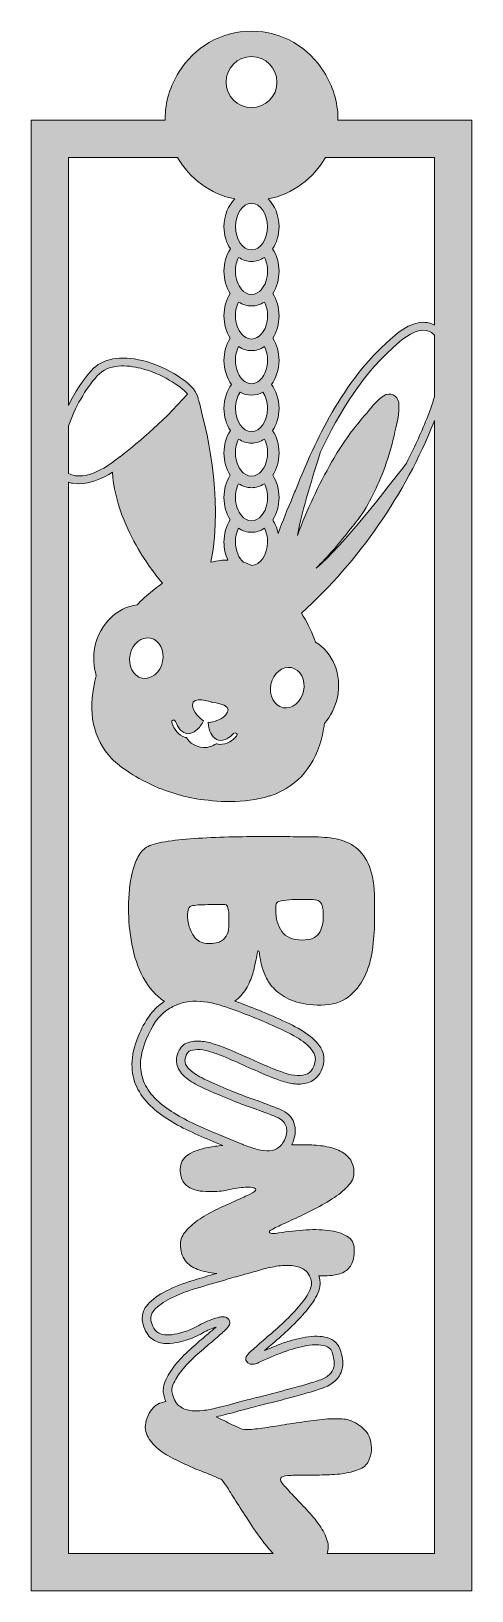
# Model space of a CAD drawing. Extents: x 1260 to 1740, y -1390 to 311.
import ezdxf

# ---------------------------------------------------------------- set-up
doc = ezdxf.new("R2010")
doc.units = 0
doc.header["$MEASUREMENT"] = 0
doc.layers.add('Layer 1', color=7, linetype='Continuous')

msp = doc.modelspace()

# ---------------------------------------------------------------- hatches: boundary and pattern name
at = {"layer": 'Layer 1', "true_color": 0x231f20}
h = msp.add_hatch(color=250, dxfattribs=at)
h.dxf.hatch_style = 2
edge = h.paths.add_edge_path()
edge.add_spline(control_points=[(1594.1, 213.8), (1594.1, 213.8), (1594.1, 215), (1594.1, 215), (1594.1, 233.8), (1588.6, 251.3), (1579.1, 266), (1563, 292.9), (1533.5, 310.8), (1499.9, 310.8), (1466.3, 310.8), (1436.8, 292.9), (1420.7, 266), (1411.2, 251.3), (1405.7, 233.8), (1405.7, 215), (1405.7, 215), (1405.7, 213.8), (1405.7, 213.8), (1405.7, 213.8), (1259.7, 213.8), (1259.7, 213.8), (1259.7, 213.8), (1259.7, -1390.4), (1259.7, -1390.4), (1259.7, -1390.4), (1740.1, -1390.4), (1740.1, -1390.4), (1740.1, -1390.4), (1740.1, 213.8), (1740.1, 213.8), (1740.1, 213.8), (1594.1, 213.8), (1594.1, 213.8)], knot_values=[0, 0, 0, 0, 1, 1, 1, 2, 2, 2, 3, 3, 3, 4, 4, 4, 5, 5, 5, 6, 6, 6, 7, 7, 7, 8, 8, 8, 9, 9, 9, 10, 10, 10, 11, 11, 11, 11], degree=3, periodic=1)
edge = h.paths.add_edge_path()
edge.add_spline(control_points=[(1660.4, -94.2), (1659.2, -86.1), (1650.5, -82.7), (1644, -86.8), (1636.2, -91.8), (1629.3, -101.5), (1623.2, -108.5), (1609.7, -123.9), (1597.7, -140.6), (1587.6, -158.5), (1573, -184.2), (1560.3, -211.4), (1549.9, -239.2), (1555.9, -209.6), (1566.9, -173.5), (1575.3, -147.9), (1595, -105.9), (1622, -60.9), (1661.6, -27.8), (1670.9, -19.9), (1684.2, -11.7), (1694.7, -17.2), (1696.6, -18.1), (1698.1, -19.4), (1699.5, -20.9), (1699.5, -20.9), (1699.5, -87.9), (1699.5, -87.9), (1696.9, -96.3), (1693.9, -104.4), (1690.9, -112), (1684.3, -128.4), (1677, -144.5), (1668.9, -160.2), (1648.5, -187.1), (1600, -249.6), (1570.4, -275), (1574.4, -270.8), (1578.4, -266.6), (1582.4, -262.4), (1593.7, -250.5), (1603.4, -237.5), (1613.8, -224.7), (1626.4, -209.3), (1636, -188.3), (1643.3, -169.8), (1648.3, -157.1), (1652.3, -144), (1655.3, -130.6), (1657.7, -119.7), (1661.9, -105.4), (1660.4, -94.2)], knot_values=[0, 0, 0, 0, 1, 1, 1, 2, 2, 2, 3, 3, 3, 4, 4, 4, 5, 5, 5, 6, 6, 6, 7, 7, 7, 8, 8, 8, 9, 9, 9, 10, 10, 10, 11, 11, 11, 12, 12, 12, 13, 13, 13, 14, 14, 14, 15, 15, 15, 16, 16, 16, 17, 17, 17, 17], degree=3, periodic=1)
edge = h.paths.add_edge_path()
edge.add_spline(control_points=[(1556.6, -408.9), (1554.1, -421), (1544.1, -429.1), (1534.3, -427.1), (1524.5, -425), (1518.6, -413.6), (1521.1, -401.5), (1523.7, -389.5), (1533.7, -381.4), (1543.4, -383.4), (1553.2, -385.5), (1559.1, -396.9), (1556.6, -408.9)], knot_values=[0, 0, 0, 0, 1, 1, 1, 2, 2, 2, 3, 3, 3, 4, 4, 4, 4], degree=3, periodic=1)
edge = h.paths.add_edge_path()
edge.add_spline(control_points=[(1699.5, 173.2), (1699.5, 173.2), (1699.5, -9.8), (1699.5, -9.8), (1699.2, -9.7), (1699, -9.6), (1698.7, -9.4), (1687, -3.4), (1672.3, -7.4), (1656, -21.1), (1602.5, -65.9), (1571.6, -131), (1550.7, -182.8), (1548.8, -187.6), (1546.7, -192.5), (1544.6, -197.7), (1539.3, -210.3), (1533.8, -223.6), (1529, -237.2), (1527.9, -231.7), (1525.8, -226.6), (1523, -222.2), (1527.4, -215.5), (1529.9, -206.9), (1529.9, -197.9), (1529.9, -188.9), (1527.4, -180.3), (1523, -173.6), (1527.4, -166.8), (1529.9, -158.2), (1529.9, -149.3), (1529.9, -140.3), (1527.4, -131.6), (1522.9, -124.9), (1527.3, -118.3), (1529.9, -109.8), (1529.9, -100.6), (1529.9, -90.5), (1526.8, -81.3), (1521.6, -74.5), (1526.8, -67.7), (1529.9, -58.5), (1529.9, -48.3), (1529.9, -39.4), (1527.4, -30.8), (1523, -24), (1527.4, -17.3), (1529.9, -8.7), (1529.9, 0.3), (1529.9, 9.3), (1527.4, 17.9), (1523, 24.6), (1527.4, 31.4), (1529.9, 40), (1529.9, 49), (1529.9, 57.9), (1527.4, 66.6), (1522.9, 73.3), (1527.3, 79.9), (1529.9, 88.4), (1529.9, 97.6), (1529.9, 109.9), (1525.2, 120.9), (1518, 127.8), (1544.8, 133.1), (1567.5, 150.1), (1580.5, 173.2), (1580.5, 173.2), (1699.5, 173.2), (1699.5, 173.2)], knot_values=[0, 0, 0, 0, 1, 1, 1, 2, 2, 2, 3, 3, 3, 4, 4, 4, 5, 5, 5, 6, 6, 6, 7, 7, 7, 8, 8, 8, 9, 9, 9, 10, 10, 10, 11, 11, 11, 12, 12, 12, 13, 13, 13, 14, 14, 14, 15, 15, 15, 16, 16, 16, 17, 17, 17, 18, 18, 18, 19, 19, 19, 20, 20, 20, 21, 21, 21, 22, 22, 22, 23, 23, 23, 23], degree=3, periodic=1)
edge = h.paths.add_edge_path()
edge.add_spline(control_points=[(1349.6, -158.6), (1349.3, -158.9), (1319.4, -182.3), (1300.3, -171.5), (1300.3, -171.5), (1300.3, -119.8), (1300.3, -119.8), (1307.3, -100.1), (1318.8, -79.3), (1331.8, -65.1), (1344.1, -51.6), (1364.3, -53.2), (1379.1, -56.9), (1401.6, -62.5), (1422.8, -76.1), (1430, -85), (1401.7, -117.3), (1370.2, -142.9), (1356.6, -153.3), (1356.6, -153.3), (1356.6, -153), (1356.6, -153), (1356.6, -153), (1349.6, -158.6), (1349.6, -158.6)], knot_values=[0, 0, 0, 0, 1, 1, 1, 2, 2, 2, 3, 3, 3, 4, 4, 4, 5, 5, 5, 6, 6, 6, 7, 7, 7, 8, 8, 8, 8], degree=3, periodic=1)
edge = h.paths.add_edge_path()
edge.add_spline(control_points=[(1417.1, -442), (1418.2, -445.3), (1419.8, -448.7), (1422.3, -451.2), (1424.4, -453.4), (1427.3, -455.1), (1430.3, -455.5), (1433.4, -455.9), (1436.8, -453.8), (1439.2, -452.1), (1443.1, -449.4), (1445.5, -445.4), (1447.7, -441.3), (1444.4, -439), (1435.7, -432.1), (1435.4, -424), (1435.2, -413.9), (1456.1, -421), (1456.1, -421), (1456.1, -421), (1478.2, -422.9), (1473.9, -432), (1469.9, -440.6), (1456.1, -443), (1454.5, -443.2), (1454.5, -443.2), (1454.5, -443.3), (1454.5, -443.3), (1454.5, -443.3), (1452.6, -442.9), (1452.6, -442.9), (1452.8, -444.7), (1453, -446.4), (1453.3, -448.2), (1453.8, -451.3), (1455, -454.2), (1456.8, -456.8), (1458.6, -459.5), (1460.8, -462.1), (1464.1, -462.6), (1470.6, -463.6), (1476.2, -459.7), (1480.4, -455.2), (1482.3, -453.2), (1485.5, -456.1), (1483.6, -458.1), (1480.7, -461.2), (1477.4, -464), (1473.4, -465.7), (1470, -467.1), (1465.7, -467.6), (1462.1, -466.6), (1461.8, -466.6), (1461.5, -466.5), (1461.2, -466.4), (1459.3, -467.8), (1457.3, -468.9), (1455, -469.6), (1445.5, -472.6), (1434.5, -468.8), (1429.4, -460.2), (1429.3, -460), (1429.3, -459.9), (1429.2, -459.7), (1428.8, -459.7), (1428.3, -459.6), (1427.9, -459.5), (1420.1, -457.3), (1415.5, -450.6), (1412.9, -443.3), (1412, -440.7), (1416.1, -439.3), (1417.1, -442)], knot_values=[0, 0, 0, 0, 1, 1, 1, 2, 2, 2, 3, 3, 3, 4, 4, 4, 5, 5, 5, 6, 6, 6, 7, 7, 7, 8, 8, 8, 9, 9, 9, 10, 10, 10, 11, 11, 11, 12, 12, 12, 13, 13, 13, 14, 14, 14, 15, 15, 15, 16, 16, 16, 17, 17, 17, 18, 18, 18, 19, 19, 19, 20, 20, 20, 21, 21, 21, 22, 22, 22, 23, 23, 23, 24, 24, 24, 24], degree=3, periodic=1)
edge = h.paths.add_edge_path()
edge.add_spline(control_points=[(1527.7, 255.3), (1527.7, 255.3), (1527.7, 255.3), (1527.7, 255.3), (1527.7, 239.9), (1515.3, 227.5), (1499.9, 227.5), (1484.5, 227.5), (1472.1, 239.9), (1472.1, 255.3), (1472.1, 255.3), (1472.1, 255.3), (1472.1, 255.3), (1472.1, 270.7), (1484.5, 283.1), (1499.9, 283.1), (1515.2, 283.1), (1527.7, 270.7), (1527.7, 255.3)], knot_values=[0, 0, 0, 0, 1, 1, 1, 2, 2, 2, 3, 3, 3, 4, 4, 4, 5, 5, 5, 6, 6, 6, 6], degree=3, periodic=1)
edge = h.paths.add_edge_path()
edge.add_spline(control_points=[(1482.4, -246.5), (1482.4, -241), (1483.6, -235.8), (1485.9, -231.4), (1490.2, -234.3), (1495, -235.8), (1499.9, -235.8), (1504.8, -235.8), (1509.6, -234.3), (1513.9, -231.4), (1516.2, -235.8), (1517.4, -241), (1517.4, -246.5), (1517.4, -260.1), (1509.6, -271.6), (1500.3, -271.9), (1497.4, -270.5), (1494.4, -269.4), (1491.3, -268.5), (1486, -264.1), (1482.4, -255.8), (1482.4, -246.5)], knot_values=[0, 0, 0, 0, 1, 1, 1, 2, 2, 2, 3, 3, 3, 4, 4, 4, 5, 5, 5, 6, 6, 6, 7, 7, 7, 7], degree=3, periodic=1)
edge = h.paths.add_edge_path()
edge.add_spline(control_points=[(1510.5, -218), (1508.3, -220.4), (1504.7, -223.3), (1499.9, -223.3), (1495.1, -223.3), (1491.5, -220.4), (1489.3, -218), (1484.9, -213.1), (1482.4, -205.8), (1482.4, -197.9), (1482.4, -192.4), (1483.6, -187.1), (1485.9, -182.8), (1490.2, -185.6), (1495, -187.1), (1499.9, -187.1), (1504.8, -187.1), (1509.6, -185.6), (1513.9, -182.8), (1516.2, -187.1), (1517.4, -192.4), (1517.4, -197.9), (1517.4, -205.8), (1514.9, -213.1), (1510.5, -218)], knot_values=[0, 0, 0, 0, 1, 1, 1, 2, 2, 2, 3, 3, 3, 4, 4, 4, 5, 5, 5, 6, 6, 6, 7, 7, 7, 8, 8, 8, 8], degree=3, periodic=1)
edge = h.paths.add_edge_path()
edge.add_spline(control_points=[(1510.5, -169.4), (1508.3, -171.8), (1504.7, -174.6), (1499.9, -174.6), (1495.1, -174.6), (1491.5, -171.8), (1489.3, -169.4), (1484.9, -164.5), (1482.4, -157.2), (1482.4, -149.3), (1482.4, -143.7), (1483.6, -138.5), (1485.9, -134.1), (1490.1, -136.9), (1494.9, -138.5), (1499.9, -138.5), (1504.9, -138.5), (1509.7, -136.9), (1513.9, -134.1), (1516.1, -138.5), (1517.4, -143.7), (1517.4, -149.3), (1517.4, -157.2), (1514.9, -164.5), (1510.5, -169.4)], knot_values=[0, 0, 0, 0, 1, 1, 1, 2, 2, 2, 3, 3, 3, 4, 4, 4, 5, 5, 5, 6, 6, 6, 7, 7, 7, 8, 8, 8, 8], degree=3, periodic=1)
edge = h.paths.add_edge_path()
edge.add_spline(control_points=[(1499.9, -126), (1490.4, -126), (1482.4, -114.4), (1482.4, -100.6), (1482.4, -93.8), (1484.4, -87.4), (1487.5, -82.8), (1491.3, -85), (1495.5, -86.2), (1499.9, -86.2), (1504.3, -86.2), (1508.5, -85), (1512.3, -82.8), (1515.4, -87.4), (1517.4, -93.8), (1517.4, -100.6), (1517.4, -114.4), (1509.4, -126), (1499.9, -126)], knot_values=[0, 0, 0, 0, 1, 1, 1, 2, 2, 2, 3, 3, 3, 4, 4, 4, 5, 5, 5, 6, 6, 6, 6], degree=3, periodic=1)
edge = h.paths.add_edge_path()
edge.add_spline(control_points=[(1512.3, -66.1), (1509.1, -70.8), (1504.7, -73.7), (1499.9, -73.7), (1495.1, -73.7), (1490.7, -70.8), (1487.5, -66.1), (1484.4, -61.5), (1482.4, -55.2), (1482.4, -48.3), (1482.4, -42.8), (1483.6, -37.6), (1485.9, -33.2), (1490.2, -36.1), (1495, -37.6), (1499.9, -37.6), (1504.8, -37.6), (1509.6, -36.1), (1513.9, -33.2), (1516.2, -37.6), (1517.4, -42.8), (1517.4, -48.3), (1517.4, -55.2), (1515.4, -61.5), (1512.3, -66.1)], knot_values=[0, 0, 0, 0, 1, 1, 1, 2, 2, 2, 3, 3, 3, 4, 4, 4, 5, 5, 5, 6, 6, 6, 7, 7, 7, 8, 8, 8, 8], degree=3, periodic=1)
edge = h.paths.add_edge_path()
edge.add_spline(control_points=[(1510.5, -19.8), (1508.3, -22.2), (1504.7, -25), (1499.9, -25), (1495.1, -25), (1491.5, -22.2), (1489.3, -19.8), (1484.9, -14.9), (1482.4, -7.6), (1482.4, 0.3), (1482.4, 5.8), (1483.6, 11.1), (1485.9, 15.4), (1490.2, 12.6), (1495, 11.1), (1499.9, 11.1), (1504.8, 11.1), (1509.6, 12.6), (1513.9, 15.4), (1516.2, 11.1), (1517.4, 5.8), (1517.4, 0.3), (1517.4, -7.6), (1514.9, -14.9), (1510.5, -19.8)], knot_values=[0, 0, 0, 0, 1, 1, 1, 2, 2, 2, 3, 3, 3, 4, 4, 4, 5, 5, 5, 6, 6, 6, 7, 7, 7, 8, 8, 8, 8], degree=3, periodic=1)
edge = h.paths.add_edge_path()
edge.add_spline(control_points=[(1510.5, 28.8), (1508.3, 26.4), (1504.7, 23.6), (1499.9, 23.6), (1495.1, 23.6), (1491.5, 26.4), (1489.3, 28.8), (1484.9, 33.7), (1482.4, 41.1), (1482.4, 49), (1482.4, 54.5), (1483.6, 59.7), (1485.9, 64.1), (1490.1, 61.3), (1494.9, 59.7), (1499.9, 59.7), (1504.9, 59.7), (1509.7, 61.3), (1513.9, 64.1), (1516.1, 59.7), (1517.4, 54.5), (1517.4, 49), (1517.4, 41.1), (1514.9, 33.7), (1510.5, 28.8)], knot_values=[0, 0, 0, 0, 1, 1, 1, 2, 2, 2, 3, 3, 3, 4, 4, 4, 5, 5, 5, 6, 6, 6, 7, 7, 7, 8, 8, 8, 8], degree=3, periodic=1)
edge = h.paths.add_edge_path()
edge.add_spline(control_points=[(1499.9, 72.2), (1490.4, 72.2), (1482.4, 83.9), (1482.4, 97.6), (1482.4, 111.3), (1490.4, 123), (1499.9, 123), (1509.4, 123), (1517.4, 111.3), (1517.4, 97.6), (1517.4, 83.9), (1509.4, 72.2), (1499.9, 72.2)], knot_values=[0, 0, 0, 0, 1, 1, 1, 2, 2, 2, 3, 3, 3, 4, 4, 4, 4], degree=3, periodic=1)
edge = h.paths.add_edge_path()
edge.add_spline(control_points=[(1300.3, 173.2), (1300.3, 173.2), (1419.3, 173.2), (1419.3, 173.2), (1432.3, 150.1), (1455, 133.1), (1481.8, 127.8), (1474.5, 120.9), (1469.9, 109.9), (1469.9, 97.6), (1469.9, 88.4), (1472.5, 79.9), (1476.9, 73.3), (1472.4, 66.6), (1469.9, 57.9), (1469.9, 49), (1469.9, 40), (1472.4, 31.4), (1476.8, 24.6), (1472.4, 17.9), (1469.9, 9.3), (1469.9, 0.3), (1469.9, -8.7), (1472.4, -17.3), (1476.8, -24), (1472.4, -30.8), (1469.9, -39.4), (1469.9, -48.3), (1469.9, -58.5), (1473, -67.7), (1478.2, -74.5), (1473, -81.3), (1469.9, -90.5), (1469.9, -100.6), (1469.9, -109.8), (1472.5, -118.3), (1476.9, -124.9), (1472.4, -131.6), (1469.9, -140.3), (1469.9, -149.3), (1469.9, -158.2), (1472.4, -166.8), (1476.8, -173.6), (1472.4, -180.3), (1469.9, -188.9), (1469.9, -197.9), (1469.9, -206.9), (1472.4, -215.5), (1476.8, -222.2), (1472.4, -229), (1469.9, -237.6), (1469.9, -246.5), (1469.9, -253.7), (1471.4, -260.3), (1474.2, -266), (1471.4, -266), (1468.7, -266.2), (1466, -266.6), (1462.6, -267), (1459.1, -267.6), (1455.7, -268.4), (1470.1, -195.5), (1449.3, -118.1), (1442.3, -92.2), (1441.8, -90.2), (1441.3, -88.5), (1441, -87.2), (1437.6, -74.1), (1408.6, -55.3), (1381.2, -48.5), (1357, -42.4), (1337.2, -46.2), (1325.4, -59.2), (1315.9, -69.6), (1307.2, -83.2), (1300.3, -97.4), (1300.3, -97.4), (1300.3, 173.2), (1300.3, 173.2)], knot_values=[0, 0, 0, 0, 1, 1, 1, 2, 2, 2, 3, 3, 3, 4, 4, 4, 5, 5, 5, 6, 6, 6, 7, 7, 7, 8, 8, 8, 9, 9, 9, 10, 10, 10, 11, 11, 11, 12, 12, 12, 13, 13, 13, 14, 14, 14, 15, 15, 15, 16, 16, 16, 17, 17, 17, 18, 18, 18, 19, 19, 19, 20, 20, 20, 21, 21, 21, 22, 22, 22, 23, 23, 23, 24, 24, 24, 25, 25, 25, 26, 26, 26, 26], degree=3, periodic=1)
edge = h.paths.add_edge_path()
edge.add_spline(control_points=[(1699.5, -1349.8), (1699.5, -1349.8), (1582.4, -1349.8), (1582.4, -1349.8), (1584, -1345.5), (1584, -1340.8), (1582.5, -1335.8), (1580.7, -1330.1), (1577.9, -1324.5), (1573.9, -1318.8), (1569.9, -1313.1), (1565.4, -1307.5), (1560.2, -1302.1), (1555, -1296.6), (1550.2, -1291.5), (1545.8, -1286.9), (1541.3, -1282.2), (1537.7, -1278.2), (1534.9, -1274.9), (1532, -1271.7), (1531, -1269.2), (1531.8, -1267.6), (1532.5, -1265.9), (1535.1, -1265), (1539.6, -1264.7), (1544.1, -1264.4), (1549.6, -1264.2), (1556, -1264.2), (1562.5, -1264.2), (1569.4, -1264.2), (1576.9, -1264.1), (1584.4, -1264.1), (1591.5, -1263.6), (1598.4, -1262.7), (1605.3, -1261.8), (1611.4, -1260.3), (1616.7, -1258.2), (1622, -1256.2), (1625.5, -1253.1), (1627.4, -1249), (1631, -1241.3), (1631.6, -1233.3), (1629.3, -1225.1), (1627, -1217), (1620.3, -1210.4), (1609.2, -1205.3), (1605.5, -1203.6), (1600.3, -1202.7), (1593.5, -1202.7), (1586.7, -1202.6), (1579.1, -1203.1), (1570.8, -1204.2), (1562.5, -1205.2), (1554, -1206.4), (1545.1, -1207.8), (1536.3, -1209.2), (1527.9, -1210.5), (1520.1, -1211.7), (1512.2, -1212.9), (1505.4, -1213.8), (1499.7, -1214.3), (1494, -1214.7), (1490.1, -1214.5), (1487.8, -1213.4), (1481.9, -1210.7), (1475.9, -1207.8), (1470, -1204.8), (1467.1, -1203.4), (1464.3, -1202), (1461.4, -1200.6), (1467.9, -1199.2), (1474.7, -1197.4), (1481.7, -1195.4), (1484.8, -1194.5), (1489.4, -1193.3), (1495.4, -1191.8), (1501.1, -1190.3), (1507.7, -1188.6), (1515.6, -1186.6), (1522.9, -1184.8), (1530.5, -1182.8), (1538.4, -1180.8), (1546.4, -1178.6), (1553.3, -1176.7), (1559.6, -1174.9), (1565.7, -1173.2), (1571.5, -1171.4), (1576.7, -1169.6), (1582.4, -1167.6), (1587.2, -1165), (1590.8, -1161.7), (1594.8, -1158.2), (1597.4, -1153.8), (1598.7, -1148.6), (1600, -1143.5), (1599.6, -1137.1), (1597.3, -1129.3), (1595, -1121.4), (1589.8, -1116.2), (1582.3, -1114.2), (1575.7, -1112.4), (1567.8, -1112.3), (1558.9, -1113.8), (1550.3, -1115.2), (1541, -1117.7), (1531.3, -1121.4), (1525.5, -1123.6), (1519.8, -1125.9), (1514.2, -1128.3), (1516.3, -1126.5), (1518.5, -1124.6), (1521, -1122.6), (1526.8, -1117.6), (1533, -1112.1), (1539.6, -1106), (1546.1, -1099.9), (1552.2, -1093.6), (1557.8, -1087.3), (1563.4, -1080.9), (1567.9, -1074.5), (1571.1, -1068.3), (1574.7, -1061.4), (1575.6, -1055), (1574, -1049.2), (1573.7, -1048.4), (1573.5, -1047.7), (1573.2, -1046.9), (1577.5, -1046.9), (1581.6, -1046.7), (1585.4, -1046.6), (1590.8, -1046.3), (1595.5, -1045.2), (1599.4, -1043.4), (1603.3, -1041.5), (1606.3, -1038.7), (1608.6, -1034.8), (1610.8, -1031), (1611.9, -1025.5), (1611.9, -1018.2), (1611.9, -1011.6), (1609.2, -1006.7), (1603.9, -1003.5), (1598.6, -1000.3), (1591.7, -998.2), (1583.4, -997.3), (1575, -996.3), (1565.8, -996.2), (1555.7, -997), (1545.6, -997.8), (1535.7, -999), (1526.1, -1000.6), (1525.6, -1000.8), (1524.3, -1000.8), (1522.2, -1000.6), (1520.2, -1000.4), (1519.2, -999.8), (1519.2, -998.7), (1519.2, -998), (1521.4, -996.6), (1526, -994.3), (1530.5, -992.1), (1536.2, -989.4), (1543.2, -986.3), (1550.1, -983.2), (1557.5, -979.7), (1565.4, -975.7), (1573.3, -971.7), (1580.7, -967.5), (1587.7, -963), (1594.6, -958.6), (1600.3, -954), (1604.8, -949.2), (1609.4, -944.4), (1611.6, -939.6), (1611.6, -934.8), (1611.6, -928.4), (1610.1, -923.2), (1607, -919.2), (1603.9, -915.2), (1599.8, -912.1), (1594.7, -909.9), (1589.7, -907.6), (1583.9, -906.1), (1577.5, -905.2), (1571.1, -904.3), (1564.7, -903.9), (1558.4, -903.9), (1553.5, -903.9), (1548.6, -903.9), (1543.7, -903.8), (1544.2, -902.8), (1544.7, -901.7), (1545.2, -900.6), (1548.1, -893.4), (1548.5, -886.5), (1546.2, -880), (1543.8, -873.3), (1538.6, -868.3), (1530.8, -865.1), (1522.2, -861.6), (1513.5, -858.3), (1504.9, -855.3), (1496.4, -852.4), (1487.9, -849.2), (1479.4, -845.7), (1469.7, -841.7), (1461, -838), (1453.5, -834.6), (1446.3, -831.4), (1440.4, -828.1), (1436, -824.8), (1432, -821.9), (1429.3, -818.8), (1428, -815.8), (1426.9, -813.2), (1427.1, -810), (1428.7, -806.3), (1429.8, -803.6), (1431.4, -801.9), (1433.7, -801.2), (1436.6, -800.2), (1440, -799.8), (1443.8, -800.1), (1447.9, -800.5), (1452.1, -801.4), (1456.4, -802.8), (1460.9, -804.3), (1465.1, -805.8), (1469, -807.4), (1477.5, -810.9), (1486, -814.6), (1494.2, -818.4), (1502.7, -822.2), (1511.3, -826), (1519.8, -829.5), (1524, -831.2), (1528.6, -832.9), (1533.7, -834.6), (1538.9, -836.3), (1544.2, -837.4), (1549.4, -837.6), (1554.9, -837.9), (1560.1, -837), (1564.8, -834.9), (1569.9, -832.6), (1573.8, -828.1), (1576.5, -821.5), (1579.7, -813.9), (1579.7, -806.7), (1576.5, -800.3), (1573.6, -794.5), (1568.6, -788.9), (1561.7, -783.9), (1555.1, -779.1), (1547, -774.5), (1537.7, -770.1), (1528.6, -765.9), (1518.5, -761.5), (1507.8, -757.1), (1499.2, -753.6), (1490.6, -750.3), (1481.9, -747.2), (1484.2, -745.5), (1486.3, -743.5), (1488.1, -741.5), (1492.6, -736.6), (1495.9, -731.3), (1498.2, -725.6), (1500.5, -719.9), (1502.2, -714.6), (1503.3, -709.6), (1504.4, -704.7), (1505.2, -700.6), (1505.6, -697.3), (1506, -694), (1506.5, -692.4), (1507.3, -692.4), (1508.1, -692.4), (1508.6, -693.8), (1508.8, -696.7), (1509.1, -699.6), (1509.8, -703.3), (1510.9, -707.7), (1512, -712.2), (1513.8, -716.9), (1516.2, -722), (1518.6, -727), (1522.3, -731.8), (1527.2, -736.2), (1532.1, -740.6), (1538.5, -744.3), (1546.4, -747.2), (1554.2, -750.1), (1564.1, -751.5), (1575.9, -751.5), (1587.8, -751.5), (1597.6, -748.6), (1605.2, -742.8), (1612.7, -737), (1618.7, -729.7), (1623, -720.8), (1627.3, -712), (1630.2, -702.2), (1631.7, -691.6), (1633.2, -681), (1634, -670.9), (1634, -661.3), (1634, -661.3), (1634, -636.2), (1634, -636.2), (1634, -621.3), (1632.1, -609.4), (1628.5, -600.4), (1624.8, -591.4), (1619.9, -584.5), (1613.7, -579.7), (1607.5, -574.9), (1600.3, -571.8), (1592.1, -570.2), (1583.9, -568.7), (1575.3, -568), (1566.5, -568), (1561.9, -568), (1554.9, -567.9), (1545.4, -567.8), (1535.9, -567.6), (1525.2, -567.6), (1513.2, -567.6), (1501.2, -567.6), (1488.5, -567.8), (1475.2, -568.1), (1462, -568.5), (1449.4, -569.1), (1437.5, -569.9), (1425.6, -570.6), (1415, -571.8), (1405.6, -573.3), (1396.3, -574.8), (1389.6, -576.8), (1385.5, -579.3), (1381.8, -581.6), (1378.6, -585.2), (1376.1, -590), (1373.5, -594.8), (1371.5, -600.3), (1370, -606.5), (1368.5, -612.7), (1367.4, -619.2), (1366.8, -626.2), (1366.1, -633.1), (1365.8, -639.8), (1365.8, -646.1), (1365.8, -658.7), (1367, -671.7), (1369.4, -685), (1371.8, -698.3), (1376, -710.4), (1381.9, -721.4), (1387.7, -732), (1395.3, -740.8), (1404.9, -747.7), (1404.1, -748.2), (1403.2, -748.8), (1402.4, -749.3), (1397.3, -752.8), (1392.5, -757.7), (1388.2, -763.7), (1383.8, -769.8), (1379.9, -777.1), (1376.4, -785.6), (1371.9, -796.5), (1369.6, -806.6), (1369.6, -815.7), (1369.6, -815.7), (1369.6, -816.1), (1369.6, -816.1), (1369.6, -825.1), (1371.3, -833.4), (1374.8, -840.8), (1378.2, -848.2), (1383.2, -855), (1389.5, -861.1), (1395.6, -867), (1402.6, -872.4), (1410.4, -877.2), (1418, -881.9), (1426.3, -886.3), (1435.2, -890.3), (1443.8, -894.3), (1452.7, -898.1), (1461.4, -901.7), (1461.4, -901.7), (1468.6, -904.6), (1468.6, -904.6), (1463.1, -905.1), (1457.9, -905.8), (1453.1, -906.7), (1444, -908.4), (1436.6, -911), (1430.9, -914.7), (1425.1, -918.3), (1422.2, -923.6), (1422.2, -930.5), (1422.2, -936.7), (1423.4, -941.5), (1425.9, -944.8), (1428.4, -948.1), (1431.5, -950.5), (1435.3, -952), (1439, -953.5), (1442.9, -954.4), (1447, -954.6), (1451.1, -954.9), (1454.7, -955), (1457.9, -955), (1463.6, -955), (1469.8, -954.2), (1476.6, -952.6), (1483.3, -951), (1489.5, -950.2), (1495.2, -950.2), (1495.2, -950.2), (1497.3, -950.2), (1497.3, -950.2), (1498.4, -950.2), (1499.5, -950.3), (1500.5, -950.5), (1501.6, -950.7), (1502.5, -950.9), (1503.3, -951.3), (1504.1, -951.7), (1504.5, -952.2), (1504.5, -952.9), (1504.5, -954), (1502.5, -955.5), (1498.4, -957.6), (1494.3, -959.6), (1489.2, -962), (1483.2, -964.6), (1477.2, -967.3), (1470.6, -970.3), (1463.5, -973.7), (1456.4, -977.1), (1449.8, -980.7), (1443.8, -984.7), (1437.7, -988.7), (1432.7, -993), (1428.6, -997.7), (1424.5, -1002.3), (1422.5, -1007.1), (1422.5, -1012.1), (1422.5, -1019.7), (1424.1, -1025.7), (1427.5, -1030), (1430.9, -1034.4), (1435.5, -1037.7), (1441.2, -1039.9), (1447, -1042.1), (1453.9, -1043.5), (1461.8, -1044.2), (1461.8, -1044.2), (1461.9, -1044.2), (1462, -1044.2), (1453.5, -1046.7), (1444.9, -1049.2), (1436.4, -1051.8), (1425.5, -1055.1), (1415.7, -1059), (1407.3, -1063.2), (1398.5, -1067.6), (1391.6, -1072.6), (1386.7, -1078.1), (1382.8, -1082.5), (1380.8, -1087.7), (1380.8, -1093.2), (1380.8, -1095.4), (1381.1, -1097.8), (1381.8, -1100.1), (1383.8, -1107.1), (1386.9, -1112.2), (1391, -1115.2), (1395, -1118.2), (1399.4, -1120), (1404.3, -1120.5), (1408.7, -1120.9), (1413.3, -1120.7), (1417.7, -1119.7), (1421.8, -1118.8), (1425.5, -1117.9), (1428.6, -1117), (1434.4, -1115.3), (1440.6, -1112.7), (1446.9, -1109.1), (1451.9, -1106.3), (1456.7, -1104.1), (1461.2, -1102.7), (1458.4, -1105.2), (1455.1, -1108), (1451.3, -1111.1), (1446.2, -1115.4), (1440.7, -1120.2), (1434.8, -1125.4), (1428.8, -1130.7), (1423.3, -1136.3), (1418.5, -1141.9), (1413.5, -1147.8), (1409.6, -1153.7), (1406.8, -1159.6), (1404.7, -1163.9), (1403.7, -1168.1), (1403.7, -1172.1), (1403.7, -1174.2), (1404, -1176.3), (1404.6, -1178.4), (1405.2, -1180.4), (1405.9, -1182.3), (1406.6, -1184.1), (1404.2, -1184.5), (1402, -1185.1), (1399.7, -1185.9), (1394.4, -1188), (1390.3, -1192.4), (1387.1, -1199.1), (1383.8, -1206.5), (1383.2, -1213), (1385.4, -1218.8), (1387.6, -1224.5), (1391.2, -1229.6), (1396.2, -1234), (1401.3, -1238.4), (1407, -1242.3), (1413.6, -1245.6), (1420.2, -1248.8), (1426.1, -1251.7), (1431.4, -1254.1), (1437.2, -1256.8), (1443, -1259.2), (1448.9, -1261.4), (1454.9, -1263.7), (1460.7, -1266.1), (1466.4, -1268.8), (1467.7, -1269.3), (1469.7, -1271.8), (1472.5, -1276.2), (1475.3, -1280.6), (1478.8, -1286), (1482.9, -1292.5), (1486.9, -1299), (1491.5, -1306.1), (1496.5, -1313.9), (1501.5, -1321.6), (1506.7, -1329), (1512.1, -1336.1), (1515.8, -1341), (1519.7, -1345.6), (1523.5, -1349.8), (1523.5, -1349.8), (1300.3, -1349.8), (1300.3, -1349.8), (1300.3, -1349.8), (1300.3, -181), (1300.3, -181), (1301.8, -181.6), (1303.2, -182), (1304.7, -182.3), (1320.9, -185.7), (1338.7, -176.3), (1348.2, -170.2), (1350.4, -203), (1364.4, -233.3), (1376.3, -253.7), (1387.5, -272.9), (1398.6, -286.5), (1402.8, -291.4), (1394.2, -297.3), (1386, -304.1), (1378.2, -311.8), (1377.2, -312.8), (1376.1, -313.9), (1375.1, -315), (1353.6, -317.5), (1334.5, -335.6), (1329.2, -360.6), (1326.9, -371.7), (1327.6, -382.5), (1330.7, -392.2), (1330.2, -394.1), (1329.7, -396.1), (1329.2, -398.1), (1321, -431.9), (1327.3, -461), (1347.4, -482.4), (1347.5, -482.5), (1347.7, -482.6), (1347.8, -482.8), (1347.8, -482.8), (1347.7, -482.9), (1347.6, -482.9), (1357.3, -492.3), (1373.1, -503.6), (1398.9, -514.8), (1408.4, -518.5), (1417.7, -521.3), (1425.7, -523.5), (1425.7, -523.5), (1439.6, -526.5), (1439.6, -526.5), (1439.6, -526.5), (1439.8, -526.5), (1439.8, -526.5), (1461, -529.6), (1491.5, -532.4), (1519.3, -523.4), (1519.3, -523.5), (1519.3, -523.6), (1519.4, -523.7), (1522.3, -522.7), (1525.1, -521.7), (1527.5, -520.7), (1527.5, -520.6), (1527.5, -520.5), (1527.4, -520.4), (1527.6, -520.3), (1527.8, -520.3), (1528, -520.2), (1555, -508.7), (1572.4, -484.5), (1578.5, -450.3), (1578.8, -448.3), (1579.1, -446.3), (1579.4, -444.3), (1586.1, -436.7), (1591.1, -427), (1593.5, -416), (1598.7, -391), (1588.4, -366.7), (1569.8, -355.7), (1569.3, -354.4), (1568.7, -353), (1568.2, -351.6), (1564.3, -341.7), (1559.7, -332.5), (1554.4, -323.9), (1617.5, -266.5), (1667.4, -194.4), (1698.9, -115.2), (1699.1, -114.7), (1699.3, -114.3), (1699.5, -113.8), (1699.5, -113.8), (1699.5, -1349.8), (1699.5, -1349.8)], knot_values=[0, 0, 0, 0, 1, 1, 1, 2, 2, 2, 3, 3, 3, 4, 4, 4, 5, 5, 5, 6, 6, 6, 7, 7, 7, 8, 8, 8, 9, 9, 9, 10, 10, 10, 11, 11, 11, 12, 12, 12, 13, 13, 13, 14, 14, 14, 15, 15, 15, 16, 16, 16, 17, 17, 17, 18, 18, 18, 19, 19, 19, 20, 20, 20, 21, 21, 21, 22, 22, 22, 23, 23, 23, 24, 24, 24, 25, 25, 25, 26, 26, 26, 27, 27, 27, 28, 28, 28, 29, 29, 29, 30, 30, 30, 31, 31, 31, 32, 32, 32, 33, 33, 33, 34, 34, 34, 35, 35, 35, 36, 36, 36, 37, 37, 37, 38, 38, 38, 39, 39, 39, 40, 40, 40, 41, 41, 41, 42, 42, 42, 43, 43, 43, 44, 44, 44, 45, 45, 45, 46, 46, 46, 47, 47, 47, 48, 48, 48, 49, 49, 49, 50, 50, 50, 51, 51, 51, 52, 52, 52, 53, 53, 53, 54, 54, 54, 55, 55, 55, 56, 56, 56, 57, 57, 57, 58, 58, 58, 59, 59, 59, 60, 60, 60, 61, 61, 61, 62, 62, 62, 63, 63, 63, 64, 64, 64, 65, 65, 65, 66, 66, 66, 67, 67, 67, 68, 68, 68, 69, 69, 69, 70, 70, 70, 71, 71, 71, 72, 72, 72, 73, 73, 73, 74, 74, 74, 75, 75, 75, 76, 76, 76, 77, 77, 77, 78, 78, 78, 79, 79, 79, 80, 80, 80, 81, 81, 81, 82, 82, 82, 83, 83, 83, 84, 84, 84, 85, 85, 85, 86, 86, 86, 87, 87, 87, 88, 88, 88, 89, 89, 89, 90, 90, 90, 91, 91, 91, 92, 92, 92, 93, 93, 93, 94, 94, 94, 95, 95, 95, 96, 96, 96, 97, 97, 97, 98, 98, 98, 99, 99, 99, 100, 100, 100, 101, 101, 101, 102, 102, 102, 103, 103, 103, 104, 104, 104, 105, 105, 105, 106, 106, 106, 107, 107, 107, 108, 108, 108, 109, 109, 109, 110, 110, 110, 111, 111, 111, 112, 112, 112, 113, 113, 113, 114, 114, 114, 115, 115, 115, 116, 116, 116, 117, 117, 117, 118, 118, 118, 119, 119, 119, 120, 120, 120, 121, 121, 121, 122, 122, 122, 123, 123, 123, 124, 124, 124, 125, 125, 125, 126, 126, 126, 127, 127, 127, 128, 128, 128, 129, 129, 129, 130, 130, 130, 131, 131, 131, 132, 132, 132, 133, 133, 133, 134, 134, 134, 135, 135, 135, 136, 136, 136, 137, 137, 137, 138, 138, 138, 139, 139, 139, 140, 140, 140, 141, 141, 141, 142, 142, 142, 143, 143, 143, 144, 144, 144, 145, 145, 145, 146, 146, 146, 147, 147, 147, 148, 148, 148, 149, 149, 149, 150, 150, 150, 151, 151, 151, 152, 152, 152, 153, 153, 153, 154, 154, 154, 155, 155, 155, 156, 156, 156, 157, 157, 157, 158, 158, 158, 159, 159, 159, 160, 160, 160, 161, 161, 161, 162, 162, 162, 163, 163, 163, 164, 164, 164, 165, 165, 165, 166, 166, 166, 167, 167, 167, 168, 168, 168, 169, 169, 169, 170, 170, 170, 171, 171, 171, 172, 172, 172, 173, 173, 173, 174, 174, 174, 175, 175, 175, 176, 176, 176, 177, 177, 177, 178, 178, 178, 179, 179, 179, 180, 180, 180, 181, 181, 181, 182, 182, 182, 183, 183, 183, 184, 184, 184, 185, 185, 185, 186, 186, 186, 187, 187, 187, 188, 188, 188, 189, 189, 189, 190, 190, 190, 191, 191, 191, 192, 192, 192, 193, 193, 193, 194, 194, 194, 195, 195, 195, 196, 196, 196, 197, 197, 197, 198, 198, 198, 199, 199, 199, 200, 200, 200, 201, 201, 201, 202, 202, 202, 203, 203, 203, 204, 204, 204, 205, 205, 205, 206, 206, 206, 207, 207, 207, 208, 208, 208, 209, 209, 209, 210, 210, 210, 211, 211, 211, 212, 212, 212, 213, 213, 213, 214, 214, 214, 215, 215, 215, 216, 216, 216, 217, 217, 217, 217], degree=3, periodic=1)
edge = h.paths.add_edge_path()
edge.add_spline(control_points=[(1476, -1096.3), (1475.3, -1093.8), (1473.3, -1092.1), (1470.6, -1091.7), (1469.4, -1091.6), (1468, -1091.6), (1466.5, -1091.7), (1465.2, -1091.9), (1463.9, -1092.1), (1462.6, -1092.5), (1462.6, -1092.5), (1460.6, -1093.1), (1460.6, -1093.1), (1454.8, -1094.8), (1448.7, -1097.4), (1442.3, -1101), (1436.6, -1104.2), (1431.2, -1106.6), (1426.1, -1108), (1423.1, -1108.9), (1419.6, -1109.7), (1415.7, -1110.6), (1412.3, -1111.4), (1408.7, -1111.6), (1405.2, -1111.2), (1402, -1110.9), (1399.2, -1109.7), (1396.6, -1107.8), (1394.1, -1105.9), (1392.2, -1102.5), (1390.7, -1097.6), (1389.3, -1092.4), (1390.2, -1088.2), (1393.7, -1084.3), (1397.8, -1079.7), (1403.8, -1075.4), (1411.4, -1071.5), (1419.4, -1067.5), (1428.7, -1063.9), (1439.1, -1060.7), (1449.7, -1057.5), (1460.3, -1054.4), (1470.7, -1051.4), (1477.5, -1049.4), (1484.3, -1047.5), (1490.8, -1045.7), (1491.5, -1045.5), (1492.2, -1045.3), (1492.8, -1045.2), (1499, -1043.5), (1505.1, -1041.7), (1511, -1040), (1516.9, -1038.3), (1523.1, -1037), (1529.2, -1036.1), (1535.1, -1035.3), (1540.7, -1035.2), (1545.7, -1035.9), (1550.4, -1036.5), (1554.5, -1038.1), (1557.9, -1040.6), (1560, -1042.1), (1561.8, -1044.2), (1563.1, -1046.9), (1563.9, -1048.4), (1564.5, -1050), (1565, -1051.8), (1565.3, -1052.8), (1565.4, -1053.8), (1565.4, -1054.9), (1565.4, -1057.6), (1564.5, -1060.7), (1562.8, -1064.1), (1559.9, -1069.6), (1555.9, -1075.3), (1550.7, -1081.2), (1545.4, -1087.2), (1539.5, -1093.3), (1533.2, -1099.2), (1526.8, -1105.1), (1520.7, -1110.6), (1514.9, -1115.4), (1509.1, -1120.4), (1504.3, -1124.6), (1500.5, -1128), (1495, -1132.9), (1492.9, -1135.5), (1493.9, -1138.8), (1494.1, -1139.8), (1495.8, -1144.4), (1502.7, -1143.1), (1505.2, -1142.6), (1506.7, -1142.1), (1507.7, -1141.5), (1516.3, -1137.4), (1525.3, -1133.6), (1534.6, -1130.1), (1543.8, -1126.7), (1552.4, -1124.3), (1560.4, -1123), (1568, -1121.7), (1574.5, -1121.8), (1579.9, -1123.2), (1584.3, -1124.4), (1587, -1127.1), (1588.3, -1131.8), (1590.1, -1138), (1590.6, -1142.9), (1589.7, -1146.3), (1588.9, -1149.7), (1587.2, -1152.5), (1584.7, -1154.7), (1581.9, -1157.2), (1578.2, -1159.2), (1573.7, -1160.8), (1568.6, -1162.5), (1563, -1164.2), (1557, -1166), (1550.8, -1167.8), (1544, -1169.6), (1536, -1171.7), (1528.2, -1173.8), (1520.6, -1175.8), (1513.4, -1177.6), (1505.4, -1179.6), (1498.8, -1181.3), (1493.1, -1182.7), (1487, -1184.3), (1482.3, -1185.6), (1479.2, -1186.5), (1470.6, -1188.9), (1462.4, -1191), (1454.8, -1192.5), (1452, -1193.1), (1449.3, -1193.5), (1446.7, -1193.8), (1442.5, -1194.3), (1438.7, -1194.3), (1435.3, -1194), (1429.9, -1193.6), (1425.5, -1192), (1421.7, -1189.2), (1420, -1188), (1418.4, -1186.3), (1417.1, -1184.2), (1417.1, -1184.1), (1417, -1184), (1417, -1183.9), (1415.6, -1181.7), (1414.5, -1179), (1413.6, -1175.8), (1412.5, -1172.1), (1413, -1168.1), (1415.2, -1163.6), (1417.7, -1158.4), (1421.1, -1153.2), (1425.6, -1148), (1430.1, -1142.7), (1435.3, -1137.4), (1441, -1132.4), (1446.8, -1127.3), (1452.3, -1122.5), (1457.3, -1118.3), (1462.4, -1114.1), (1466.7, -1110.3), (1470.1, -1107.2), (1474.5, -1103.1), (1477.1, -1099.8), (1476, -1096.3)], knot_values=[0, 0, 0, 0, 1, 1, 1, 2, 2, 2, 3, 3, 3, 4, 4, 4, 5, 5, 5, 6, 6, 6, 7, 7, 7, 8, 8, 8, 9, 9, 9, 10, 10, 10, 11, 11, 11, 12, 12, 12, 13, 13, 13, 14, 14, 14, 15, 15, 15, 16, 16, 16, 17, 17, 17, 18, 18, 18, 19, 19, 19, 20, 20, 20, 21, 21, 21, 22, 22, 22, 23, 23, 23, 24, 24, 24, 25, 25, 25, 26, 26, 26, 27, 27, 27, 28, 28, 28, 29, 29, 29, 30, 30, 30, 31, 31, 31, 32, 32, 32, 33, 33, 33, 34, 34, 34, 35, 35, 35, 36, 36, 36, 37, 37, 37, 38, 38, 38, 39, 39, 39, 40, 40, 40, 41, 41, 41, 42, 42, 42, 43, 43, 43, 44, 44, 44, 45, 45, 45, 46, 46, 46, 47, 47, 47, 48, 48, 48, 49, 49, 49, 50, 50, 50, 51, 51, 51, 52, 52, 52, 53, 53, 53, 54, 54, 54, 55, 55, 55, 56, 56, 56, 56], degree=3, periodic=1)
edge = h.paths.add_edge_path()
edge.add_spline(control_points=[(1435.9, -747.4), (1446.3, -747.1), (1457.4, -748.8), (1468.8, -752.6), (1469.7, -752.9), (1470.6, -753.2), (1471.4, -753.5), (1482.4, -757.2), (1493.4, -761.3), (1504.3, -765.7), (1514.8, -770.1), (1524.8, -774.4), (1533.8, -778.6), (1542.6, -782.7), (1550.1, -787), (1556.2, -791.4), (1561.9, -795.6), (1565.9, -800), (1568.1, -804.4), (1570.1, -808.4), (1570, -812.8), (1567.9, -818), (1566.1, -822.3), (1563.9, -825.1), (1561, -826.4), (1557.6, -827.9), (1554, -828.5), (1549.9, -828.3), (1545.6, -828.1), (1541.1, -827.2), (1536.6, -825.7), (1531.8, -824.1), (1527.3, -822.5), (1523.4, -820.9), (1515, -817.4), (1506.5, -813.7), (1498.1, -809.9), (1489.8, -806.1), (1481.1, -802.3), (1472.5, -798.8), (1468.5, -797.1), (1464, -795.5), (1459.3, -794), (1454.4, -792.3), (1449.4, -791.3), (1444.6, -790.9), (1439.5, -790.4), (1434.8, -790.9), (1430.7, -792.3), (1425.8, -794), (1422.2, -797.5), (1420.1, -802.7), (1417.6, -808.8), (1417.4, -814.4), (1419.4, -819.4), (1421.4, -824), (1425.1, -828.4), (1430.4, -832.3), (1435.4, -836), (1441.9, -839.6), (1449.7, -843.1), (1457.2, -846.5), (1466, -850.3), (1475.9, -854.3), (1484.5, -857.9), (1493.2, -861.2), (1501.8, -864.1), (1510.3, -867), (1518.9, -870.3), (1527.3, -873.7), (1532.6, -875.9), (1535.9, -879), (1537.4, -883.1), (1538.9, -887.4), (1538.6, -892), (1536.6, -897), (1535.5, -899.7), (1534.2, -901.9), (1532.8, -903.7), (1531.8, -905), (1530.7, -906.1), (1529.5, -907), (1526.6, -909.1), (1523.4, -910.2), (1519.7, -910.5), (1515.7, -910.8), (1511.1, -910.2), (1506.2, -908.9), (1501.5, -907.6), (1496.4, -905.9), (1491.1, -903.8), (1490.3, -903.5), (1489.6, -903.2), (1488.8, -902.9), (1488.8, -902.9), (1464.9, -893), (1464.9, -893), (1456.3, -889.5), (1447.6, -885.7), (1439, -881.8), (1430.6, -878), (1422.6, -873.7), (1415.3, -869.2), (1408.1, -864.8), (1401.6, -859.8), (1395.9, -854.4), (1390.5, -849.1), (1386.2, -843.2), (1383.2, -836.9), (1380.3, -830.6), (1378.9, -823.5), (1378.9, -815.7), (1379, -807.9), (1381, -798.9), (1385, -789.2), (1391.3, -773.8), (1398.9, -763), (1407.7, -757), (1409.8, -755.5), (1412, -754.2), (1414.2, -753.1), (1421.1, -749.6), (1428.4, -747.7), (1435.9, -747.4)], knot_values=[0, 0, 0, 0, 1, 1, 1, 2, 2, 2, 3, 3, 3, 4, 4, 4, 5, 5, 5, 6, 6, 6, 7, 7, 7, 8, 8, 8, 9, 9, 9, 10, 10, 10, 11, 11, 11, 12, 12, 12, 13, 13, 13, 14, 14, 14, 15, 15, 15, 16, 16, 16, 17, 17, 17, 18, 18, 18, 19, 19, 19, 20, 20, 20, 21, 21, 21, 22, 22, 22, 23, 23, 23, 24, 24, 24, 25, 25, 25, 26, 26, 26, 27, 27, 27, 28, 28, 28, 29, 29, 29, 30, 30, 30, 31, 31, 31, 32, 32, 32, 33, 33, 33, 34, 34, 34, 35, 35, 35, 36, 36, 36, 37, 37, 37, 38, 38, 38, 39, 39, 39, 40, 40, 40, 41, 41, 41, 41], degree=3, periodic=1)
edge = h.paths.add_edge_path()
edge.add_spline(control_points=[(1430.3, -652.4), (1430.5, -647.9), (1431.4, -645.1), (1432.9, -643.8), (1433.7, -643.3), (1435.3, -642.9), (1437.7, -642.7), (1440.1, -642.4), (1443.1, -642.2), (1446.6, -642.1), (1450.1, -642), (1454.1, -641.9), (1458.4, -641.9), (1458.4, -641.9), (1471.3, -641.9), (1471.3, -641.9), (1472.5, -641.9), (1473.5, -643.1), (1474.1, -645.5), (1474.7, -647.9), (1475.1, -649.9), (1475.1, -651.4), (1475.1, -655.5), (1475.1, -659.4), (1475.2, -663.4), (1475.4, -667.3), (1474.8, -670.8), (1473.5, -674), (1472.3, -677.1), (1470.1, -679.7), (1467.1, -681.6), (1464.1, -683.5), (1459.3, -684.4), (1452.7, -684.4), (1446.9, -684.4), (1442.3, -682.5), (1439, -678.7), (1435.7, -674.9), (1433.4, -670.7), (1432, -666), (1430.6, -661.3), (1430, -656.8), (1430.3, -652.4)], knot_values=[0, 0, 0, 0, 1, 1, 1, 2, 2, 2, 3, 3, 3, 4, 4, 4, 5, 5, 5, 6, 6, 6, 7, 7, 7, 8, 8, 8, 9, 9, 9, 10, 10, 10, 11, 11, 11, 12, 12, 12, 13, 13, 13, 14, 14, 14, 14], degree=3, periodic=1)
edge = h.paths.add_edge_path()
edge.add_spline(control_points=[(1526.3, -648), (1526.3, -646.7), (1526.4, -645), (1526.6, -642.7), (1526.9, -640.4), (1527.9, -639), (1529.7, -638.5), (1533.2, -637.5), (1537, -636.9), (1541.1, -636.6), (1545.1, -636.4), (1549, -636.2), (1552.8, -636.2), (1552.8, -636.2), (1565, -636.2), (1565, -636.2), (1568.2, -636.2), (1570.8, -636.7), (1572.7, -637.6), (1574.6, -638.4), (1576, -640.2), (1576.9, -642.9), (1577.8, -645.5), (1578.2, -649.5), (1578.2, -654.8), (1578.2, -662.2), (1576.6, -668.3), (1573.5, -673.2), (1570.3, -678.1), (1564.2, -680.6), (1555.1, -680.6), (1544.7, -680.6), (1537.3, -677.4), (1532.9, -671.1), (1528.5, -664.8), (1526.3, -657.1), (1526.3, -648)], knot_values=[0, 0, 0, 0, 1, 1, 1, 2, 2, 2, 3, 3, 3, 4, 4, 4, 5, 5, 5, 6, 6, 6, 7, 7, 7, 8, 8, 8, 9, 9, 9, 10, 10, 10, 11, 11, 11, 12, 12, 12, 12], degree=3, periodic=1)
edge = h.paths.add_edge_path()
edge.add_spline(control_points=[(1403, -376.8), (1400.4, -388.8), (1390.4, -396.9), (1380.7, -394.9), (1370.9, -392.8), (1365, -381.4), (1367.5, -369.3), (1370, -357.3), (1380, -349.2), (1389.8, -351.2), (1399.6, -353.3), (1405.5, -364.7), (1403, -376.8)], knot_values=[0, 0, 0, 0, 1, 1, 1, 2, 2, 2, 3, 3, 3, 4, 4, 4, 4], degree=3, periodic=1)

# ---------------------------------------------------------------- linework, layer by layer
at = {"layer": 'Layer 1', "lineweight": 0}
for points, knots in [([(1594.1, 213.8), (1594.1, 213.8), (1594.1, 215), (1594.1, 215), (1594.1, 233.8), (1588.6, 251.3), (1579.1, 266), (1563, 292.9), (1533.5, 310.8), (1499.9, 310.8), (1466.3, 310.8), (1436.8, 292.9), (1420.7, 266), (1411.2, 251.3), (1405.7, 233.8), (1405.7, 215), (1405.7, 215), (1405.7, 213.8), (1405.7, 213.8), (1405.7, 213.8), (1259.7, 213.8), (1259.7, 213.8), (1259.7, 213.8), (1259.7, -1390.4), (1259.7, -1390.4), (1259.7, -1390.4), (1740.1, -1390.4), (1740.1, -1390.4), (1740.1, -1390.4), (1740.1, 213.8), (1740.1, 213.8), (1740.1, 213.8), (1594.1, 213.8), (1594.1, 213.8)], [0, 0, 0, 0, 1, 1, 1, 2, 2, 2, 3, 3, 3, 4, 4, 4, 5, 5, 5, 6, 6, 6, 7, 7, 7, 8, 8, 8, 9, 9, 9, 10, 10, 10, 11, 11, 11, 11]), ([(1527.7, 255.3), (1527.7, 255.3), (1527.7, 255.3), (1527.7, 255.3), (1527.7, 239.9), (1515.3, 227.5), (1499.9, 227.5), (1484.5, 227.5), (1472.1, 239.9), (1472.1, 255.3), (1472.1, 255.3), (1472.1, 255.3), (1472.1, 255.3), (1472.1, 270.7), (1484.5, 283.1), (1499.9, 283.1), (1515.2, 283.1), (1527.7, 270.7), (1527.7, 255.3)], [0, 0, 0, 0, 1, 1, 1, 2, 2, 2, 3, 3, 3, 4, 4, 4, 5, 5, 5, 6, 6, 6, 6]), ([(1300.3, 173.2), (1300.3, 173.2), (1419.3, 173.2), (1419.3, 173.2), (1432.3, 150.1), (1455, 133.1), (1481.8, 127.8), (1474.5, 120.9), (1469.9, 109.9), (1469.9, 97.6), (1469.9, 88.4), (1472.5, 79.9), (1476.9, 73.3), (1472.4, 66.6), (1469.9, 57.9), (1469.9, 49), (1469.9, 40), (1472.4, 31.4), (1476.8, 24.6), (1472.4, 17.9), (1469.9, 9.3), (1469.9, 0.3), (1469.9, -8.7), (1472.4, -17.3), (1476.8, -24), (1472.4, -30.8), (1469.9, -39.4), (1469.9, -48.3), (1469.9, -58.5), (1473, -67.7), (1478.2, -74.5), (1473, -81.3), (1469.9, -90.5), (1469.9, -100.6), (1469.9, -109.8), (1472.5, -118.3), (1476.9, -124.9), (1472.4, -131.6), (1469.9, -140.3), (1469.9, -149.3), (1469.9, -158.2), (1472.4, -166.8), (1476.8, -173.6), (1472.4, -180.3), (1469.9, -188.9), (1469.9, -197.9), (1469.9, -206.9), (1472.4, -215.5), (1476.8, -222.2), (1472.4, -229), (1469.9, -237.6), (1469.9, -246.5), (1469.9, -253.7), (1471.4, -260.3), (1474.2, -266), (1471.4, -266), (1468.7, -266.2), (1466, -266.6), (1462.6, -267), (1459.1, -267.6), (1455.7, -268.4), (1470.1, -195.5), (1449.3, -118.1), (1442.3, -92.2), (1441.8, -90.2), (1441.3, -88.5), (1441, -87.2), (1437.6, -74.1), (1408.6, -55.3), (1381.2, -48.5), (1357, -42.4), (1337.2, -46.2), (1325.4, -59.2), (1315.9, -69.6), (1307.2, -83.2), (1300.3, -97.4), (1300.3, -97.4), (1300.3, 173.2), (1300.3, 173.2)], [0, 0, 0, 0, 1, 1, 1, 2, 2, 2, 3, 3, 3, 4, 4, 4, 5, 5, 5, 6, 6, 6, 7, 7, 7, 8, 8, 8, 9, 9, 9, 10, 10, 10, 11, 11, 11, 12, 12, 12, 13, 13, 13, 14, 14, 14, 15, 15, 15, 16, 16, 16, 17, 17, 17, 18, 18, 18, 19, 19, 19, 20, 20, 20, 21, 21, 21, 22, 22, 22, 23, 23, 23, 24, 24, 24, 25, 25, 25, 26, 26, 26, 26]), ([(1699.5, 173.2), (1699.5, 173.2), (1699.5, -9.8), (1699.5, -9.8), (1699.2, -9.7), (1699, -9.6), (1698.7, -9.4), (1687, -3.4), (1672.3, -7.4), (1656, -21.1), (1602.5, -65.9), (1571.6, -131), (1550.7, -182.8), (1548.8, -187.6), (1546.7, -192.5), (1544.6, -197.7), (1539.3, -210.3), (1533.8, -223.6), (1529, -237.2), (1527.9, -231.7), (1525.8, -226.6), (1523, -222.2), (1527.4, -215.5), (1529.9, -206.9), (1529.9, -197.9), (1529.9, -188.9), (1527.4, -180.3), (1523, -173.6), (1527.4, -166.8), (1529.9, -158.2), (1529.9, -149.3), (1529.9, -140.3), (1527.4, -131.6), (1522.9, -124.9), (1527.3, -118.3), (1529.9, -109.8), (1529.9, -100.6), (1529.9, -90.5), (1526.8, -81.3), (1521.6, -74.5), (1526.8, -67.7), (1529.9, -58.5), (1529.9, -48.3), (1529.9, -39.4), (1527.4, -30.8), (1523, -24), (1527.4, -17.3), (1529.9, -8.7), (1529.9, 0.3), (1529.9, 9.3), (1527.4, 17.9), (1523, 24.6), (1527.4, 31.4), (1529.9, 40), (1529.9, 49), (1529.9, 57.9), (1527.4, 66.6), (1522.9, 73.3), (1527.3, 79.9), (1529.9, 88.4), (1529.9, 97.6), (1529.9, 109.9), (1525.2, 120.9), (1518, 127.8), (1544.8, 133.1), (1567.5, 150.1), (1580.5, 173.2), (1580.5, 173.2), (1699.5, 173.2), (1699.5, 173.2)], [0, 0, 0, 0, 1, 1, 1, 2, 2, 2, 3, 3, 3, 4, 4, 4, 5, 5, 5, 6, 6, 6, 7, 7, 7, 8, 8, 8, 9, 9, 9, 10, 10, 10, 11, 11, 11, 12, 12, 12, 13, 13, 13, 14, 14, 14, 15, 15, 15, 16, 16, 16, 17, 17, 17, 18, 18, 18, 19, 19, 19, 20, 20, 20, 21, 21, 21, 22, 22, 22, 23, 23, 23, 23]), ([(1499.9, 72.2), (1490.4, 72.2), (1482.4, 83.9), (1482.4, 97.6), (1482.4, 111.3), (1490.4, 123), (1499.9, 123), (1509.4, 123), (1517.4, 111.3), (1517.4, 97.6), (1517.4, 83.9), (1509.4, 72.2), (1499.9, 72.2)], [0, 0, 0, 0, 1, 1, 1, 2, 2, 2, 3, 3, 3, 4, 4, 4, 4]), ([(1510.5, 28.8), (1508.3, 26.4), (1504.7, 23.6), (1499.9, 23.6), (1495.1, 23.6), (1491.5, 26.4), (1489.3, 28.8), (1484.9, 33.7), (1482.4, 41.1), (1482.4, 49), (1482.4, 54.5), (1483.6, 59.7), (1485.9, 64.1), (1490.1, 61.3), (1494.9, 59.7), (1499.9, 59.7), (1504.9, 59.7), (1509.7, 61.3), (1513.9, 64.1), (1516.1, 59.7), (1517.4, 54.5), (1517.4, 49), (1517.4, 41.1), (1514.9, 33.7), (1510.5, 28.8)], [0, 0, 0, 0, 1, 1, 1, 2, 2, 2, 3, 3, 3, 4, 4, 4, 5, 5, 5, 6, 6, 6, 7, 7, 7, 8, 8, 8, 8]), ([(1510.5, -19.8), (1508.3, -22.2), (1504.7, -25), (1499.9, -25), (1495.1, -25), (1491.5, -22.2), (1489.3, -19.8), (1484.9, -14.9), (1482.4, -7.6), (1482.4, 0.3), (1482.4, 5.8), (1483.6, 11.1), (1485.9, 15.4), (1490.2, 12.6), (1495, 11.1), (1499.9, 11.1), (1504.8, 11.1), (1509.6, 12.6), (1513.9, 15.4), (1516.2, 11.1), (1517.4, 5.8), (1517.4, 0.3), (1517.4, -7.6), (1514.9, -14.9), (1510.5, -19.8)], [0, 0, 0, 0, 1, 1, 1, 2, 2, 2, 3, 3, 3, 4, 4, 4, 5, 5, 5, 6, 6, 6, 7, 7, 7, 8, 8, 8, 8]), ([(1660.4, -94.2), (1659.2, -86.1), (1650.5, -82.7), (1644, -86.8), (1636.2, -91.8), (1629.3, -101.5), (1623.2, -108.5), (1609.7, -123.9), (1597.7, -140.6), (1587.6, -158.5), (1573, -184.2), (1560.3, -211.4), (1549.9, -239.2), (1555.9, -209.6), (1566.9, -173.5), (1575.3, -147.9), (1595, -105.9), (1622, -60.9), (1661.6, -27.8), (1670.9, -19.9), (1684.2, -11.7), (1694.7, -17.2), (1696.6, -18.1), (1698.1, -19.4), (1699.5, -20.9), (1699.5, -20.9), (1699.5, -87.9), (1699.5, -87.9), (1696.9, -96.3), (1693.9, -104.4), (1690.9, -112), (1684.3, -128.4), (1677, -144.5), (1668.9, -160.2), (1648.5, -187.1), (1600, -249.6), (1570.4, -275), (1574.4, -270.8), (1578.4, -266.6), (1582.4, -262.4), (1593.7, -250.5), (1603.4, -237.5), (1613.8, -224.7), (1626.4, -209.3), (1636, -188.3), (1643.3, -169.8), (1648.3, -157.1), (1652.3, -144), (1655.3, -130.6), (1657.7, -119.7), (1661.9, -105.4), (1660.4, -94.2)], [0, 0, 0, 0, 1, 1, 1, 2, 2, 2, 3, 3, 3, 4, 4, 4, 5, 5, 5, 6, 6, 6, 7, 7, 7, 8, 8, 8, 9, 9, 9, 10, 10, 10, 11, 11, 11, 12, 12, 12, 13, 13, 13, 14, 14, 14, 15, 15, 15, 16, 16, 16, 17, 17, 17, 17]), ([(1512.3, -66.1), (1509.1, -70.8), (1504.7, -73.7), (1499.9, -73.7), (1495.1, -73.7), (1490.7, -70.8), (1487.5, -66.1), (1484.4, -61.5), (1482.4, -55.2), (1482.4, -48.3), (1482.4, -42.8), (1483.6, -37.6), (1485.9, -33.2), (1490.2, -36.1), (1495, -37.6), (1499.9, -37.6), (1504.8, -37.6), (1509.6, -36.1), (1513.9, -33.2), (1516.2, -37.6), (1517.4, -42.8), (1517.4, -48.3), (1517.4, -55.2), (1515.4, -61.5), (1512.3, -66.1)], [0, 0, 0, 0, 1, 1, 1, 2, 2, 2, 3, 3, 3, 4, 4, 4, 5, 5, 5, 6, 6, 6, 7, 7, 7, 8, 8, 8, 8]), ([(1349.6, -158.6), (1349.3, -158.9), (1319.4, -182.3), (1300.3, -171.5), (1300.3, -171.5), (1300.3, -119.8), (1300.3, -119.8), (1307.3, -100.1), (1318.8, -79.3), (1331.8, -65.1), (1344.1, -51.6), (1364.3, -53.2), (1379.1, -56.9), (1401.6, -62.5), (1422.8, -76.1), (1430, -85), (1401.7, -117.3), (1370.2, -142.9), (1356.6, -153.3), (1356.6, -153.3), (1356.6, -153), (1356.6, -153), (1356.6, -153), (1349.6, -158.6), (1349.6, -158.6)], [0, 0, 0, 0, 1, 1, 1, 2, 2, 2, 3, 3, 3, 4, 4, 4, 5, 5, 5, 6, 6, 6, 7, 7, 7, 8, 8, 8, 8]), ([(1499.9, -126), (1490.4, -126), (1482.4, -114.4), (1482.4, -100.6), (1482.4, -93.8), (1484.4, -87.4), (1487.5, -82.8), (1491.3, -85), (1495.5, -86.2), (1499.9, -86.2), (1504.3, -86.2), (1508.5, -85), (1512.3, -82.8), (1515.4, -87.4), (1517.4, -93.8), (1517.4, -100.6), (1517.4, -114.4), (1509.4, -126), (1499.9, -126)], [0, 0, 0, 0, 1, 1, 1, 2, 2, 2, 3, 3, 3, 4, 4, 4, 5, 5, 5, 6, 6, 6, 6]), ([(1699.5, -1349.8), (1699.5, -1349.8), (1582.4, -1349.8), (1582.4, -1349.8), (1584, -1345.5), (1584, -1340.8), (1582.5, -1335.8), (1580.7, -1330.1), (1577.9, -1324.5), (1573.9, -1318.8), (1569.9, -1313.1), (1565.4, -1307.5), (1560.2, -1302.1), (1555, -1296.6), (1550.2, -1291.5), (1545.8, -1286.9), (1541.3, -1282.2), (1537.7, -1278.2), (1534.9, -1274.9), (1532, -1271.7), (1531, -1269.2), (1531.8, -1267.6), (1532.5, -1265.9), (1535.1, -1265), (1539.6, -1264.7), (1544.1, -1264.4), (1549.6, -1264.2), (1556, -1264.2), (1562.5, -1264.2), (1569.4, -1264.2), (1576.9, -1264.1), (1584.4, -1264.1), (1591.5, -1263.6), (1598.4, -1262.7), (1605.3, -1261.8), (1611.4, -1260.3), (1616.7, -1258.2), (1622, -1256.2), (1625.5, -1253.1), (1627.4, -1249), (1631, -1241.3), (1631.6, -1233.3), (1629.3, -1225.1), (1627, -1217), (1620.3, -1210.4), (1609.2, -1205.3), (1605.5, -1203.6), (1600.3, -1202.7), (1593.5, -1202.7), (1586.7, -1202.6), (1579.1, -1203.1), (1570.8, -1204.2), (1562.5, -1205.2), (1554, -1206.4), (1545.1, -1207.8), (1536.3, -1209.2), (1527.9, -1210.5), (1520.1, -1211.7), (1512.2, -1212.9), (1505.4, -1213.8), (1499.7, -1214.3), (1494, -1214.7), (1490.1, -1214.5), (1487.8, -1213.4), (1481.9, -1210.7), (1475.9, -1207.8), (1470, -1204.8), (1467.1, -1203.4), (1464.3, -1202), (1461.4, -1200.6), (1467.9, -1199.2), (1474.7, -1197.4), (1481.7, -1195.4), (1484.8, -1194.5), (1489.4, -1193.3), (1495.4, -1191.8), (1501.1, -1190.3), (1507.7, -1188.6), (1515.6, -1186.6), (1522.9, -1184.8), (1530.5, -1182.8), (1538.4, -1180.8), (1546.4, -1178.6), (1553.3, -1176.7), (1559.6, -1174.9), (1565.7, -1173.2), (1571.5, -1171.4), (1576.7, -1169.6), (1582.4, -1167.6), (1587.2, -1165), (1590.8, -1161.7), (1594.8, -1158.2), (1597.4, -1153.8), (1598.7, -1148.6), (1600, -1143.5), (1599.6, -1137.1), (1597.3, -1129.3), (1595, -1121.4), (1589.8, -1116.2), (1582.3, -1114.2), (1575.7, -1112.4), (1567.8, -1112.3), (1558.9, -1113.8), (1550.3, -1115.2), (1541, -1117.7), (1531.3, -1121.4), (1525.5, -1123.6), (1519.8, -1125.9), (1514.2, -1128.3), (1516.3, -1126.5), (1518.5, -1124.6), (1521, -1122.6), (1526.8, -1117.6), (1533, -1112.1), (1539.6, -1106), (1546.1, -1099.9), (1552.2, -1093.6), (1557.8, -1087.3), (1563.4, -1080.9), (1567.9, -1074.5), (1571.1, -1068.3), (1574.7, -1061.4), (1575.6, -1055), (1574, -1049.2), (1573.7, -1048.4), (1573.5, -1047.7), (1573.2, -1046.9), (1577.5, -1046.9), (1581.6, -1046.7), (1585.4, -1046.6), (1590.8, -1046.3), (1595.5, -1045.2), (1599.4, -1043.4), (1603.3, -1041.5), (1606.3, -1038.7), (1608.6, -1034.8), (1610.8, -1031), (1611.9, -1025.5), (1611.9, -1018.2), (1611.9, -1011.6), (1609.2, -1006.7), (1603.9, -1003.5), (1598.6, -1000.3), (1591.7, -998.2), (1583.4, -997.3), (1575, -996.3), (1565.8, -996.2), (1555.7, -997), (1545.6, -997.8), (1535.7, -999), (1526.1, -1000.6), (1525.6, -1000.8), (1524.3, -1000.8), (1522.2, -1000.6), (1520.2, -1000.4), (1519.2, -999.8), (1519.2, -998.7), (1519.2, -998), (1521.4, -996.6), (1526, -994.3), (1530.5, -992.1), (1536.2, -989.4), (1543.2, -986.3), (1550.1, -983.2), (1557.5, -979.7), (1565.4, -975.7), (1573.3, -971.7), (1580.7, -967.5), (1587.7, -963), (1594.6, -958.6), (1600.3, -954), (1604.8, -949.2), (1609.4, -944.4), (1611.6, -939.6), (1611.6, -934.8), (1611.6, -928.4), (1610.1, -923.2), (1607, -919.2), (1603.9, -915.2), (1599.8, -912.1), (1594.7, -909.9), (1589.7, -907.6), (1583.9, -906.1), (1577.5, -905.2), (1571.1, -904.3), (1564.7, -903.9), (1558.4, -903.9), (1553.5, -903.9), (1548.6, -903.9), (1543.7, -903.8), (1544.2, -902.8), (1544.7, -901.7), (1545.2, -900.6), (1548.1, -893.4), (1548.5, -886.5), (1546.2, -880), (1543.8, -873.3), (1538.6, -868.3), (1530.8, -865.1), (1522.2, -861.6), (1513.5, -858.3), (1504.9, -855.3), (1496.4, -852.4), (1487.9, -849.2), (1479.4, -845.7), (1469.7, -841.7), (1461, -838), (1453.5, -834.6), (1446.3, -831.4), (1440.4, -828.1), (1436, -824.8), (1432, -821.9), (1429.3, -818.8), (1428, -815.8), (1426.9, -813.2), (1427.1, -810), (1428.7, -806.3), (1429.8, -803.6), (1431.4, -801.9), (1433.7, -801.2), (1436.6, -800.2), (1440, -799.8), (1443.8, -800.1), (1447.9, -800.5), (1452.1, -801.4), (1456.4, -802.8), (1460.9, -804.3), (1465.1, -805.8), (1469, -807.4), (1477.5, -810.9), (1486, -814.6), (1494.2, -818.4), (1502.7, -822.2), (1511.3, -826), (1519.8, -829.5), (1524, -831.2), (1528.6, -832.9), (1533.7, -834.6), (1538.9, -836.3), (1544.2, -837.4), (1549.4, -837.6), (1554.9, -837.9), (1560.1, -837), (1564.8, -834.9), (1569.9, -832.6), (1573.8, -828.1), (1576.5, -821.5), (1579.7, -813.9), (1579.7, -806.7), (1576.5, -800.3), (1573.6, -794.5), (1568.6, -788.9), (1561.7, -783.9), (1555.1, -779.1), (1547, -774.5), (1537.7, -770.1), (1528.6, -765.9), (1518.5, -761.5), (1507.8, -757.1), (1499.2, -753.6), (1490.6, -750.3), (1481.9, -747.2), (1484.2, -745.5), (1486.3, -743.5), (1488.1, -741.5), (1492.6, -736.6), (1495.9, -731.3), (1498.2, -725.6), (1500.5, -719.9), (1502.2, -714.6), (1503.3, -709.6), (1504.4, -704.7), (1505.2, -700.6), (1505.6, -697.3), (1506, -694), (1506.5, -692.4), (1507.3, -692.4), (1508.1, -692.4), (1508.6, -693.8), (1508.8, -696.7), (1509.1, -699.6), (1509.8, -703.3), (1510.9, -707.7), (1512, -712.2), (1513.8, -716.9), (1516.2, -722), (1518.6, -727), (1522.3, -731.8), (1527.2, -736.2), (1532.1, -740.6), (1538.5, -744.3), (1546.4, -747.2), (1554.2, -750.1), (1564.1, -751.5), (1575.9, -751.5), (1587.8, -751.5), (1597.6, -748.6), (1605.2, -742.8), (1612.7, -737), (1618.7, -729.7), (1623, -720.8), (1627.3, -712), (1630.2, -702.2), (1631.7, -691.6), (1633.2, -681), (1634, -670.9), (1634, -661.3), (1634, -661.3), (1634, -636.2), (1634, -636.2), (1634, -621.3), (1632.1, -609.4), (1628.5, -600.4), (1624.8, -591.4), (1619.9, -584.5), (1613.7, -579.7), (1607.5, -574.9), (1600.3, -571.8), (1592.1, -570.2), (1583.9, -568.7), (1575.3, -568), (1566.5, -568), (1561.9, -568), (1554.9, -567.9), (1545.4, -567.8), (1535.9, -567.6), (1525.2, -567.6), (1513.2, -567.6), (1501.2, -567.6), (1488.5, -567.8), (1475.2, -568.1), (1462, -568.5), (1449.4, -569.1), (1437.5, -569.9), (1425.6, -570.6), (1415, -571.8), (1405.6, -573.3), (1396.3, -574.8), (1389.6, -576.8), (1385.5, -579.3), (1381.8, -581.6), (1378.6, -585.2), (1376.1, -590), (1373.5, -594.8), (1371.5, -600.3), (1370, -606.5), (1368.5, -612.7), (1367.4, -619.2), (1366.8, -626.2), (1366.1, -633.1), (1365.8, -639.8), (1365.8, -646.1), (1365.8, -658.7), (1367, -671.7), (1369.4, -685), (1371.8, -698.3), (1376, -710.4), (1381.9, -721.4), (1387.7, -732), (1395.3, -740.8), (1404.9, -747.7), (1404.1, -748.2), (1403.2, -748.8), (1402.4, -749.3), (1397.3, -752.8), (1392.5, -757.7), (1388.2, -763.7), (1383.8, -769.8), (1379.9, -777.1), (1376.4, -785.6), (1371.9, -796.5), (1369.6, -806.6), (1369.6, -815.7), (1369.6, -815.7), (1369.6, -816.1), (1369.6, -816.1), (1369.6, -825.1), (1371.3, -833.4), (1374.8, -840.8), (1378.2, -848.2), (1383.2, -855), (1389.5, -861.1), (1395.6, -867), (1402.6, -872.4), (1410.4, -877.2), (1418, -881.9), (1426.3, -886.3), (1435.2, -890.3), (1443.8, -894.3), (1452.7, -898.1), (1461.4, -901.7), (1461.4, -901.7), (1468.6, -904.6), (1468.6, -904.6), (1463.1, -905.1), (1457.9, -905.8), (1453.1, -906.7), (1444, -908.4), (1436.6, -911), (1430.9, -914.7), (1425.1, -918.3), (1422.2, -923.6), (1422.2, -930.5), (1422.2, -936.7), (1423.4, -941.5), (1425.9, -944.8), (1428.4, -948.1), (1431.5, -950.5), (1435.3, -952), (1439, -953.5), (1442.9, -954.4), (1447, -954.6), (1451.1, -954.9), (1454.7, -955), (1457.9, -955), (1463.6, -955), (1469.8, -954.2), (1476.6, -952.6), (1483.3, -951), (1489.5, -950.2), (1495.2, -950.2), (1495.2, -950.2), (1497.3, -950.2), (1497.3, -950.2), (1498.4, -950.2), (1499.5, -950.3), (1500.5, -950.5), (1501.6, -950.7), (1502.5, -950.9), (1503.3, -951.3), (1504.1, -951.7), (1504.5, -952.2), (1504.5, -952.9), (1504.5, -954), (1502.5, -955.5), (1498.4, -957.6), (1494.3, -959.6), (1489.2, -962), (1483.2, -964.6), (1477.2, -967.3), (1470.6, -970.3), (1463.5, -973.7), (1456.4, -977.1), (1449.8, -980.7), (1443.8, -984.7), (1437.7, -988.7), (1432.7, -993), (1428.6, -997.7), (1424.5, -1002.3), (1422.5, -1007.1), (1422.5, -1012.1), (1422.5, -1019.7), (1424.1, -1025.7), (1427.5, -1030), (1430.9, -1034.4), (1435.5, -1037.7), (1441.2, -1039.9), (1447, -1042.1), (1453.9, -1043.5), (1461.8, -1044.2), (1461.8, -1044.2), (1461.9, -1044.2), (1462, -1044.2), (1453.5, -1046.7), (1444.9, -1049.2), (1436.4, -1051.8), (1425.5, -1055.1), (1415.7, -1059), (1407.3, -1063.2), (1398.5, -1067.6), (1391.6, -1072.6), (1386.7, -1078.1), (1382.8, -1082.5), (1380.8, -1087.7), (1380.8, -1093.2), (1380.8, -1095.4), (1381.1, -1097.8), (1381.8, -1100.1), (1383.8, -1107.1), (1386.9, -1112.2), (1391, -1115.2), (1395, -1118.2), (1399.4, -1120), (1404.3, -1120.5), (1408.7, -1120.9), (1413.3, -1120.7), (1417.7, -1119.7), (1421.8, -1118.8), (1425.5, -1117.9), (1428.6, -1117), (1434.4, -1115.3), (1440.6, -1112.7), (1446.9, -1109.1), (1451.9, -1106.3), (1456.7, -1104.1), (1461.2, -1102.7), (1458.4, -1105.2), (1455.1, -1108), (1451.3, -1111.1), (1446.2, -1115.4), (1440.7, -1120.2), (1434.8, -1125.4), (1428.8, -1130.7), (1423.3, -1136.3), (1418.5, -1141.9), (1413.5, -1147.8), (1409.6, -1153.7), (1406.8, -1159.6), (1404.7, -1163.9), (1403.7, -1168.1), (1403.7, -1172.1), (1403.7, -1174.2), (1404, -1176.3), (1404.6, -1178.4), (1405.2, -1180.4), (1405.9, -1182.3), (1406.6, -1184.1), (1404.2, -1184.5), (1402, -1185.1), (1399.7, -1185.9), (1394.4, -1188), (1390.3, -1192.4), (1387.1, -1199.1), (1383.8, -1206.5), (1383.2, -1213), (1385.4, -1218.8), (1387.6, -1224.5), (1391.2, -1229.6), (1396.2, -1234), (1401.3, -1238.4), (1407, -1242.3), (1413.6, -1245.6), (1420.2, -1248.8), (1426.1, -1251.7), (1431.4, -1254.1), (1437.2, -1256.8), (1443, -1259.2), (1448.9, -1261.4), (1454.9, -1263.7), (1460.7, -1266.1), (1466.4, -1268.8), (1467.7, -1269.3), (1469.7, -1271.8), (1472.5, -1276.2), (1475.3, -1280.6), (1478.8, -1286), (1482.9, -1292.5), (1486.9, -1299), (1491.5, -1306.1), (1496.5, -1313.9), (1501.5, -1321.6), (1506.7, -1329), (1512.1, -1336.1), (1515.8, -1341), (1519.7, -1345.6), (1523.5, -1349.8), (1523.5, -1349.8), (1300.3, -1349.8), (1300.3, -1349.8), (1300.3, -1349.8), (1300.3, -181), (1300.3, -181), (1301.8, -181.6), (1303.2, -182), (1304.7, -182.3), (1320.9, -185.7), (1338.7, -176.3), (1348.2, -170.2), (1350.4, -203), (1364.4, -233.3), (1376.3, -253.7), (1387.5, -272.9), (1398.6, -286.5), (1402.8, -291.4), (1394.2, -297.3), (1386, -304.1), (1378.2, -311.8), (1377.2, -312.8), (1376.1, -313.9), (1375.1, -315), (1353.6, -317.5), (1334.5, -335.6), (1329.2, -360.6), (1326.9, -371.7), (1327.6, -382.5), (1330.7, -392.2), (1330.2, -394.1), (1329.7, -396.1), (1329.2, -398.1), (1321, -431.9), (1327.3, -461), (1347.4, -482.4), (1347.5, -482.5), (1347.7, -482.6), (1347.8, -482.8), (1347.8, -482.8), (1347.7, -482.9), (1347.6, -482.9), (1357.3, -492.3), (1373.1, -503.6), (1398.9, -514.8), (1408.4, -518.5), (1417.7, -521.3), (1425.7, -523.5), (1425.7, -523.5), (1439.6, -526.5), (1439.6, -526.5), (1439.6, -526.5), (1439.8, -526.5), (1439.8, -526.5), (1461, -529.6), (1491.5, -532.4), (1519.3, -523.4), (1519.3, -523.5), (1519.3, -523.6), (1519.4, -523.7), (1522.3, -522.7), (1525.1, -521.7), (1527.5, -520.7), (1527.5, -520.6), (1527.5, -520.5), (1527.4, -520.4), (1527.6, -520.3), (1527.8, -520.3), (1528, -520.2), (1555, -508.7), (1572.4, -484.5), (1578.5, -450.3), (1578.8, -448.3), (1579.1, -446.3), (1579.4, -444.3), (1586.1, -436.7), (1591.1, -427), (1593.5, -416), (1598.7, -391), (1588.4, -366.7), (1569.8, -355.7), (1569.3, -354.4), (1568.7, -353), (1568.2, -351.6), (1564.3, -341.7), (1559.7, -332.5), (1554.4, -323.9), (1617.5, -266.5), (1667.4, -194.4), (1698.9, -115.2), (1699.1, -114.7), (1699.3, -114.3), (1699.5, -113.8), (1699.5, -113.8), (1699.5, -1349.8), (1699.5, -1349.8)], [0, 0, 0, 0, 1, 1, 1, 2, 2, 2, 3, 3, 3, 4, 4, 4, 5, 5, 5, 6, 6, 6, 7, 7, 7, 8, 8, 8, 9, 9, 9, 10, 10, 10, 11, 11, 11, 12, 12, 12, 13, 13, 13, 14, 14, 14, 15, 15, 15, 16, 16, 16, 17, 17, 17, 18, 18, 18, 19, 19, 19, 20, 20, 20, 21, 21, 21, 22, 22, 22, 23, 23, 23, 24, 24, 24, 25, 25, 25, 26, 26, 26, 27, 27, 27, 28, 28, 28, 29, 29, 29, 30, 30, 30, 31, 31, 31, 32, 32, 32, 33, 33, 33, 34, 34, 34, 35, 35, 35, 36, 36, 36, 37, 37, 37, 38, 38, 38, 39, 39, 39, 40, 40, 40, 41, 41, 41, 42, 42, 42, 43, 43, 43, 44, 44, 44, 45, 45, 45, 46, 46, 46, 47, 47, 47, 48, 48, 48, 49, 49, 49, 50, 50, 50, 51, 51, 51, 52, 52, 52, 53, 53, 53, 54, 54, 54, 55, 55, 55, 56, 56, 56, 57, 57, 57, 58, 58, 58, 59, 59, 59, 60, 60, 60, 61, 61, 61, 62, 62, 62, 63, 63, 63, 64, 64, 64, 65, 65, 65, 66, 66, 66, 67, 67, 67, 68, 68, 68, 69, 69, 69, 70, 70, 70, 71, 71, 71, 72, 72, 72, 73, 73, 73, 74, 74, 74, 75, 75, 75, 76, 76, 76, 77, 77, 77, 78, 78, 78, 79, 79, 79, 80, 80, 80, 81, 81, 81, 82, 82, 82, 83, 83, 83, 84, 84, 84, 85, 85, 85, 86, 86, 86, 87, 87, 87, 88, 88, 88, 89, 89, 89, 90, 90, 90, 91, 91, 91, 92, 92, 92, 93, 93, 93, 94, 94, 94, 95, 95, 95, 96, 96, 96, 97, 97, 97, 98, 98, 98, 99, 99, 99, 100, 100, 100, 101, 101, 101, 102, 102, 102, 103, 103, 103, 104, 104, 104, 105, 105, 105, 106, 106, 106, 107, 107, 107, 108, 108, 108, 109, 109, 109, 110, 110, 110, 111, 111, 111, 112, 112, 112, 113, 113, 113, 114, 114, 114, 115, 115, 115, 116, 116, 116, 117, 117, 117, 118, 118, 118, 119, 119, 119, 120, 120, 120, 121, 121, 121, 122, 122, 122, 123, 123, 123, 124, 124, 124, 125, 125, 125, 126, 126, 126, 127, 127, 127, 128, 128, 128, 129, 129, 129, 130, 130, 130, 131, 131, 131, 132, 132, 132, 133, 133, 133, 134, 134, 134, 135, 135, 135, 136, 136, 136, 137, 137, 137, 138, 138, 138, 139, 139, 139, 140, 140, 140, 141, 141, 141, 142, 142, 142, 143, 143, 143, 144, 144, 144, 145, 145, 145, 146, 146, 146, 147, 147, 147, 148, 148, 148, 149, 149, 149, 150, 150, 150, 151, 151, 151, 152, 152, 152, 153, 153, 153, 154, 154, 154, 155, 155, 155, 156, 156, 156, 157, 157, 157, 158, 158, 158, 159, 159, 159, 160, 160, 160, 161, 161, 161, 162, 162, 162, 163, 163, 163, 164, 164, 164, 165, 165, 165, 166, 166, 166, 167, 167, 167, 168, 168, 168, 169, 169, 169, 170, 170, 170, 171, 171, 171, 172, 172, 172, 173, 173, 173, 174, 174, 174, 175, 175, 175, 176, 176, 176, 177, 177, 177, 178, 178, 178, 179, 179, 179, 180, 180, 180, 181, 181, 181, 182, 182, 182, 183, 183, 183, 184, 184, 184, 185, 185, 185, 186, 186, 186, 187, 187, 187, 188, 188, 188, 189, 189, 189, 190, 190, 190, 191, 191, 191, 192, 192, 192, 193, 193, 193, 194, 194, 194, 195, 195, 195, 196, 196, 196, 197, 197, 197, 198, 198, 198, 199, 199, 199, 200, 200, 200, 201, 201, 201, 202, 202, 202, 203, 203, 203, 204, 204, 204, 205, 205, 205, 206, 206, 206, 207, 207, 207, 208, 208, 208, 209, 209, 209, 210, 210, 210, 211, 211, 211, 212, 212, 212, 213, 213, 213, 214, 214, 214, 215, 215, 215, 216, 216, 216, 217, 217, 217, 217]), ([(1510.5, -169.4), (1508.3, -171.8), (1504.7, -174.6), (1499.9, -174.6), (1495.1, -174.6), (1491.5, -171.8), (1489.3, -169.4), (1484.9, -164.5), (1482.4, -157.2), (1482.4, -149.3), (1482.4, -143.7), (1483.6, -138.5), (1485.9, -134.1), (1490.1, -136.9), (1494.9, -138.5), (1499.9, -138.5), (1504.9, -138.5), (1509.7, -136.9), (1513.9, -134.1), (1516.1, -138.5), (1517.4, -143.7), (1517.4, -149.3), (1517.4, -157.2), (1514.9, -164.5), (1510.5, -169.4)], [0, 0, 0, 0, 1, 1, 1, 2, 2, 2, 3, 3, 3, 4, 4, 4, 5, 5, 5, 6, 6, 6, 7, 7, 7, 8, 8, 8, 8]), ([(1510.5, -218), (1508.3, -220.4), (1504.7, -223.3), (1499.9, -223.3), (1495.1, -223.3), (1491.5, -220.4), (1489.3, -218), (1484.9, -213.1), (1482.4, -205.8), (1482.4, -197.9), (1482.4, -192.4), (1483.6, -187.1), (1485.9, -182.8), (1490.2, -185.6), (1495, -187.1), (1499.9, -187.1), (1504.8, -187.1), (1509.6, -185.6), (1513.9, -182.8), (1516.2, -187.1), (1517.4, -192.4), (1517.4, -197.9), (1517.4, -205.8), (1514.9, -213.1), (1510.5, -218)], [0, 0, 0, 0, 1, 1, 1, 2, 2, 2, 3, 3, 3, 4, 4, 4, 5, 5, 5, 6, 6, 6, 7, 7, 7, 8, 8, 8, 8]), ([(1482.4, -246.5), (1482.4, -241), (1483.6, -235.8), (1485.9, -231.4), (1490.2, -234.3), (1495, -235.8), (1499.9, -235.8), (1504.8, -235.8), (1509.6, -234.3), (1513.9, -231.4), (1516.2, -235.8), (1517.4, -241), (1517.4, -246.5), (1517.4, -260.1), (1509.6, -271.6), (1500.3, -271.9), (1497.4, -270.5), (1494.4, -269.4), (1491.3, -268.5), (1486, -264.1), (1482.4, -255.8), (1482.4, -246.5)], [0, 0, 0, 0, 1, 1, 1, 2, 2, 2, 3, 3, 3, 4, 4, 4, 5, 5, 5, 6, 6, 6, 7, 7, 7, 7]), ([(1403, -376.8), (1400.4, -388.8), (1390.4, -396.9), (1380.7, -394.9), (1370.9, -392.8), (1365, -381.4), (1367.5, -369.3), (1370, -357.3), (1380, -349.2), (1389.8, -351.2), (1399.6, -353.3), (1405.5, -364.7), (1403, -376.8)], [0, 0, 0, 0, 1, 1, 1, 2, 2, 2, 3, 3, 3, 4, 4, 4, 4]), ([(1556.6, -408.9), (1554.1, -421), (1544.1, -429.1), (1534.3, -427.1), (1524.5, -425), (1518.6, -413.6), (1521.1, -401.5), (1523.7, -389.5), (1533.7, -381.4), (1543.4, -383.4), (1553.2, -385.5), (1559.1, -396.9), (1556.6, -408.9)], [0, 0, 0, 0, 1, 1, 1, 2, 2, 2, 3, 3, 3, 4, 4, 4, 4]), ([(1417.1, -442), (1418.2, -445.3), (1419.8, -448.7), (1422.3, -451.2), (1424.4, -453.4), (1427.3, -455.1), (1430.3, -455.5), (1433.4, -455.9), (1436.8, -453.8), (1439.2, -452.1), (1443.1, -449.4), (1445.5, -445.4), (1447.7, -441.3), (1444.4, -439), (1435.7, -432.1), (1435.4, -424), (1435.2, -413.9), (1456.1, -421), (1456.1, -421), (1456.1, -421), (1478.2, -422.9), (1473.9, -432), (1469.9, -440.6), (1456.1, -443), (1454.5, -443.2), (1454.5, -443.2), (1454.5, -443.3), (1454.5, -443.3), (1454.5, -443.3), (1452.6, -442.9), (1452.6, -442.9), (1452.8, -444.7), (1453, -446.4), (1453.3, -448.2), (1453.8, -451.3), (1455, -454.2), (1456.8, -456.8), (1458.6, -459.5), (1460.8, -462.1), (1464.1, -462.6), (1470.6, -463.6), (1476.2, -459.7), (1480.4, -455.2), (1482.3, -453.2), (1485.5, -456.1), (1483.6, -458.1), (1480.7, -461.2), (1477.4, -464), (1473.4, -465.7), (1470, -467.1), (1465.7, -467.6), (1462.1, -466.6), (1461.8, -466.6), (1461.5, -466.5), (1461.2, -466.4), (1459.3, -467.8), (1457.3, -468.9), (1455, -469.6), (1445.5, -472.6), (1434.5, -468.8), (1429.4, -460.2), (1429.3, -460), (1429.3, -459.9), (1429.2, -459.7), (1428.8, -459.7), (1428.3, -459.6), (1427.9, -459.5), (1420.1, -457.3), (1415.5, -450.6), (1412.9, -443.3), (1412, -440.7), (1416.1, -439.3), (1417.1, -442)], [0, 0, 0, 0, 1, 1, 1, 2, 2, 2, 3, 3, 3, 4, 4, 4, 5, 5, 5, 6, 6, 6, 7, 7, 7, 8, 8, 8, 9, 9, 9, 10, 10, 10, 11, 11, 11, 12, 12, 12, 13, 13, 13, 14, 14, 14, 15, 15, 15, 16, 16, 16, 17, 17, 17, 18, 18, 18, 19, 19, 19, 20, 20, 20, 21, 21, 21, 22, 22, 22, 23, 23, 23, 24, 24, 24, 24]), ([(1430.3, -652.4), (1430.5, -647.9), (1431.4, -645.1), (1432.9, -643.8), (1433.7, -643.3), (1435.3, -642.9), (1437.7, -642.7), (1440.1, -642.4), (1443.1, -642.2), (1446.6, -642.1), (1450.1, -642), (1454.1, -641.9), (1458.4, -641.9), (1458.4, -641.9), (1471.3, -641.9), (1471.3, -641.9), (1472.5, -641.9), (1473.5, -643.1), (1474.1, -645.5), (1474.7, -647.9), (1475.1, -649.9), (1475.1, -651.4), (1475.1, -655.5), (1475.1, -659.4), (1475.2, -663.4), (1475.4, -667.3), (1474.8, -670.8), (1473.5, -674), (1472.3, -677.1), (1470.1, -679.7), (1467.1, -681.6), (1464.1, -683.5), (1459.3, -684.4), (1452.7, -684.4), (1446.9, -684.4), (1442.3, -682.5), (1439, -678.7), (1435.7, -674.9), (1433.4, -670.7), (1432, -666), (1430.6, -661.3), (1430, -656.8), (1430.3, -652.4)], [0, 0, 0, 0, 1, 1, 1, 2, 2, 2, 3, 3, 3, 4, 4, 4, 5, 5, 5, 6, 6, 6, 7, 7, 7, 8, 8, 8, 9, 9, 9, 10, 10, 10, 11, 11, 11, 12, 12, 12, 13, 13, 13, 14, 14, 14, 14]), ([(1526.3, -648), (1526.3, -646.7), (1526.4, -645), (1526.6, -642.7), (1526.9, -640.4), (1527.9, -639), (1529.7, -638.5), (1533.2, -637.5), (1537, -636.9), (1541.1, -636.6), (1545.1, -636.4), (1549, -636.2), (1552.8, -636.2), (1552.8, -636.2), (1565, -636.2), (1565, -636.2), (1568.2, -636.2), (1570.8, -636.7), (1572.7, -637.6), (1574.6, -638.4), (1576, -640.2), (1576.9, -642.9), (1577.8, -645.5), (1578.2, -649.5), (1578.2, -654.8), (1578.2, -662.2), (1576.6, -668.3), (1573.5, -673.2), (1570.3, -678.1), (1564.2, -680.6), (1555.1, -680.6), (1544.7, -680.6), (1537.3, -677.4), (1532.9, -671.1), (1528.5, -664.8), (1526.3, -657.1), (1526.3, -648)], [0, 0, 0, 0, 1, 1, 1, 2, 2, 2, 3, 3, 3, 4, 4, 4, 5, 5, 5, 6, 6, 6, 7, 7, 7, 8, 8, 8, 9, 9, 9, 10, 10, 10, 11, 11, 11, 12, 12, 12, 12]), ([(1435.9, -747.4), (1446.3, -747.1), (1457.4, -748.8), (1468.8, -752.6), (1469.7, -752.9), (1470.6, -753.2), (1471.4, -753.5), (1482.4, -757.2), (1493.4, -761.3), (1504.3, -765.7), (1514.8, -770.1), (1524.8, -774.4), (1533.8, -778.6), (1542.6, -782.7), (1550.1, -787), (1556.2, -791.4), (1561.9, -795.6), (1565.9, -800), (1568.1, -804.4), (1570.1, -808.4), (1570, -812.8), (1567.9, -818), (1566.1, -822.3), (1563.9, -825.1), (1561, -826.4), (1557.6, -827.9), (1554, -828.5), (1549.9, -828.3), (1545.6, -828.1), (1541.1, -827.2), (1536.6, -825.7), (1531.8, -824.1), (1527.3, -822.5), (1523.4, -820.9), (1515, -817.4), (1506.5, -813.7), (1498.1, -809.9), (1489.8, -806.1), (1481.1, -802.3), (1472.5, -798.8), (1468.5, -797.1), (1464, -795.5), (1459.3, -794), (1454.4, -792.3), (1449.4, -791.3), (1444.6, -790.9), (1439.5, -790.4), (1434.8, -790.9), (1430.7, -792.3), (1425.8, -794), (1422.2, -797.5), (1420.1, -802.7), (1417.6, -808.8), (1417.4, -814.4), (1419.4, -819.4), (1421.4, -824), (1425.1, -828.4), (1430.4, -832.3), (1435.4, -836), (1441.9, -839.6), (1449.7, -843.1), (1457.2, -846.5), (1466, -850.3), (1475.9, -854.3), (1484.5, -857.9), (1493.2, -861.2), (1501.8, -864.1), (1510.3, -867), (1518.9, -870.3), (1527.3, -873.7), (1532.6, -875.9), (1535.9, -879), (1537.4, -883.1), (1538.9, -887.4), (1538.6, -892), (1536.6, -897), (1535.5, -899.7), (1534.2, -901.9), (1532.8, -903.7), (1531.8, -905), (1530.7, -906.1), (1529.5, -907), (1526.6, -909.1), (1523.4, -910.2), (1519.7, -910.5), (1515.7, -910.8), (1511.1, -910.2), (1506.2, -908.9), (1501.5, -907.6), (1496.4, -905.9), (1491.1, -903.8), (1490.3, -903.5), (1489.6, -903.2), (1488.8, -902.9), (1488.8, -902.9), (1464.9, -893), (1464.9, -893), (1456.3, -889.5), (1447.6, -885.7), (1439, -881.8), (1430.6, -878), (1422.6, -873.7), (1415.3, -869.2), (1408.1, -864.8), (1401.6, -859.8), (1395.9, -854.4), (1390.5, -849.1), (1386.2, -843.2), (1383.2, -836.9), (1380.3, -830.6), (1378.9, -823.5), (1378.9, -815.7), (1379, -807.9), (1381, -798.9), (1385, -789.2), (1391.3, -773.8), (1398.9, -763), (1407.7, -757), (1409.8, -755.5), (1412, -754.2), (1414.2, -753.1), (1421.1, -749.6), (1428.4, -747.7), (1435.9, -747.4)], [0, 0, 0, 0, 1, 1, 1, 2, 2, 2, 3, 3, 3, 4, 4, 4, 5, 5, 5, 6, 6, 6, 7, 7, 7, 8, 8, 8, 9, 9, 9, 10, 10, 10, 11, 11, 11, 12, 12, 12, 13, 13, 13, 14, 14, 14, 15, 15, 15, 16, 16, 16, 17, 17, 17, 18, 18, 18, 19, 19, 19, 20, 20, 20, 21, 21, 21, 22, 22, 22, 23, 23, 23, 24, 24, 24, 25, 25, 25, 26, 26, 26, 27, 27, 27, 28, 28, 28, 29, 29, 29, 30, 30, 30, 31, 31, 31, 32, 32, 32, 33, 33, 33, 34, 34, 34, 35, 35, 35, 36, 36, 36, 37, 37, 37, 38, 38, 38, 39, 39, 39, 40, 40, 40, 41, 41, 41, 41]), ([(1476, -1096.3), (1475.3, -1093.8), (1473.3, -1092.1), (1470.6, -1091.7), (1469.4, -1091.6), (1468, -1091.6), (1466.5, -1091.7), (1465.2, -1091.9), (1463.9, -1092.1), (1462.6, -1092.5), (1462.6, -1092.5), (1460.6, -1093.1), (1460.6, -1093.1), (1454.8, -1094.8), (1448.7, -1097.4), (1442.3, -1101), (1436.6, -1104.2), (1431.2, -1106.6), (1426.1, -1108), (1423.1, -1108.9), (1419.6, -1109.7), (1415.7, -1110.6), (1412.3, -1111.4), (1408.7, -1111.6), (1405.2, -1111.2), (1402, -1110.9), (1399.2, -1109.7), (1396.6, -1107.8), (1394.1, -1105.9), (1392.2, -1102.5), (1390.7, -1097.6), (1389.3, -1092.4), (1390.2, -1088.2), (1393.7, -1084.3), (1397.8, -1079.7), (1403.8, -1075.4), (1411.4, -1071.5), (1419.4, -1067.5), (1428.7, -1063.9), (1439.1, -1060.7), (1449.7, -1057.5), (1460.3, -1054.4), (1470.7, -1051.4), (1477.5, -1049.4), (1484.3, -1047.5), (1490.8, -1045.7), (1491.5, -1045.5), (1492.2, -1045.3), (1492.8, -1045.2), (1499, -1043.5), (1505.1, -1041.7), (1511, -1040), (1516.9, -1038.3), (1523.1, -1037), (1529.2, -1036.1), (1535.1, -1035.3), (1540.7, -1035.2), (1545.7, -1035.9), (1550.4, -1036.5), (1554.5, -1038.1), (1557.9, -1040.6), (1560, -1042.1), (1561.8, -1044.2), (1563.1, -1046.9), (1563.9, -1048.4), (1564.5, -1050), (1565, -1051.8), (1565.3, -1052.8), (1565.4, -1053.8), (1565.4, -1054.9), (1565.4, -1057.6), (1564.5, -1060.7), (1562.8, -1064.1), (1559.9, -1069.6), (1555.9, -1075.3), (1550.7, -1081.2), (1545.4, -1087.2), (1539.5, -1093.3), (1533.2, -1099.2), (1526.8, -1105.1), (1520.7, -1110.6), (1514.9, -1115.4), (1509.1, -1120.4), (1504.3, -1124.6), (1500.5, -1128), (1495, -1132.9), (1492.9, -1135.5), (1493.9, -1138.8), (1494.1, -1139.8), (1495.8, -1144.4), (1502.7, -1143.1), (1505.2, -1142.6), (1506.7, -1142.1), (1507.7, -1141.5), (1516.3, -1137.4), (1525.3, -1133.6), (1534.6, -1130.1), (1543.8, -1126.7), (1552.4, -1124.3), (1560.4, -1123), (1568, -1121.7), (1574.5, -1121.8), (1579.9, -1123.2), (1584.3, -1124.4), (1587, -1127.1), (1588.3, -1131.8), (1590.1, -1138), (1590.6, -1142.9), (1589.7, -1146.3), (1588.9, -1149.7), (1587.2, -1152.5), (1584.7, -1154.7), (1581.9, -1157.2), (1578.2, -1159.2), (1573.7, -1160.8), (1568.6, -1162.5), (1563, -1164.2), (1557, -1166), (1550.8, -1167.8), (1544, -1169.6), (1536, -1171.7), (1528.2, -1173.8), (1520.6, -1175.8), (1513.4, -1177.6), (1505.4, -1179.6), (1498.8, -1181.3), (1493.1, -1182.7), (1487, -1184.3), (1482.3, -1185.6), (1479.2, -1186.5), (1470.6, -1188.9), (1462.4, -1191), (1454.8, -1192.5), (1452, -1193.1), (1449.3, -1193.5), (1446.7, -1193.8), (1442.5, -1194.3), (1438.7, -1194.3), (1435.3, -1194), (1429.9, -1193.6), (1425.5, -1192), (1421.7, -1189.2), (1420, -1188), (1418.4, -1186.3), (1417.1, -1184.2), (1417.1, -1184.1), (1417, -1184), (1417, -1183.9), (1415.6, -1181.7), (1414.5, -1179), (1413.6, -1175.8), (1412.5, -1172.1), (1413, -1168.1), (1415.2, -1163.6), (1417.7, -1158.4), (1421.1, -1153.2), (1425.6, -1148), (1430.1, -1142.7), (1435.3, -1137.4), (1441, -1132.4), (1446.8, -1127.3), (1452.3, -1122.5), (1457.3, -1118.3), (1462.4, -1114.1), (1466.7, -1110.3), (1470.1, -1107.2), (1474.5, -1103.1), (1477.1, -1099.8), (1476, -1096.3)], [0, 0, 0, 0, 1, 1, 1, 2, 2, 2, 3, 3, 3, 4, 4, 4, 5, 5, 5, 6, 6, 6, 7, 7, 7, 8, 8, 8, 9, 9, 9, 10, 10, 10, 11, 11, 11, 12, 12, 12, 13, 13, 13, 14, 14, 14, 15, 15, 15, 16, 16, 16, 17, 17, 17, 18, 18, 18, 19, 19, 19, 20, 20, 20, 21, 21, 21, 22, 22, 22, 23, 23, 23, 24, 24, 24, 25, 25, 25, 26, 26, 26, 27, 27, 27, 28, 28, 28, 29, 29, 29, 30, 30, 30, 31, 31, 31, 32, 32, 32, 33, 33, 33, 34, 34, 34, 35, 35, 35, 36, 36, 36, 37, 37, 37, 38, 38, 38, 39, 39, 39, 40, 40, 40, 41, 41, 41, 42, 42, 42, 43, 43, 43, 44, 44, 44, 45, 45, 45, 46, 46, 46, 47, 47, 47, 48, 48, 48, 49, 49, 49, 50, 50, 50, 51, 51, 51, 52, 52, 52, 53, 53, 53, 54, 54, 54, 55, 55, 55, 56, 56, 56, 56])]:
    msp.add_open_spline(points, degree=3, knots=knots, dxfattribs=at)

doc.saveas('drawing.dxf')
